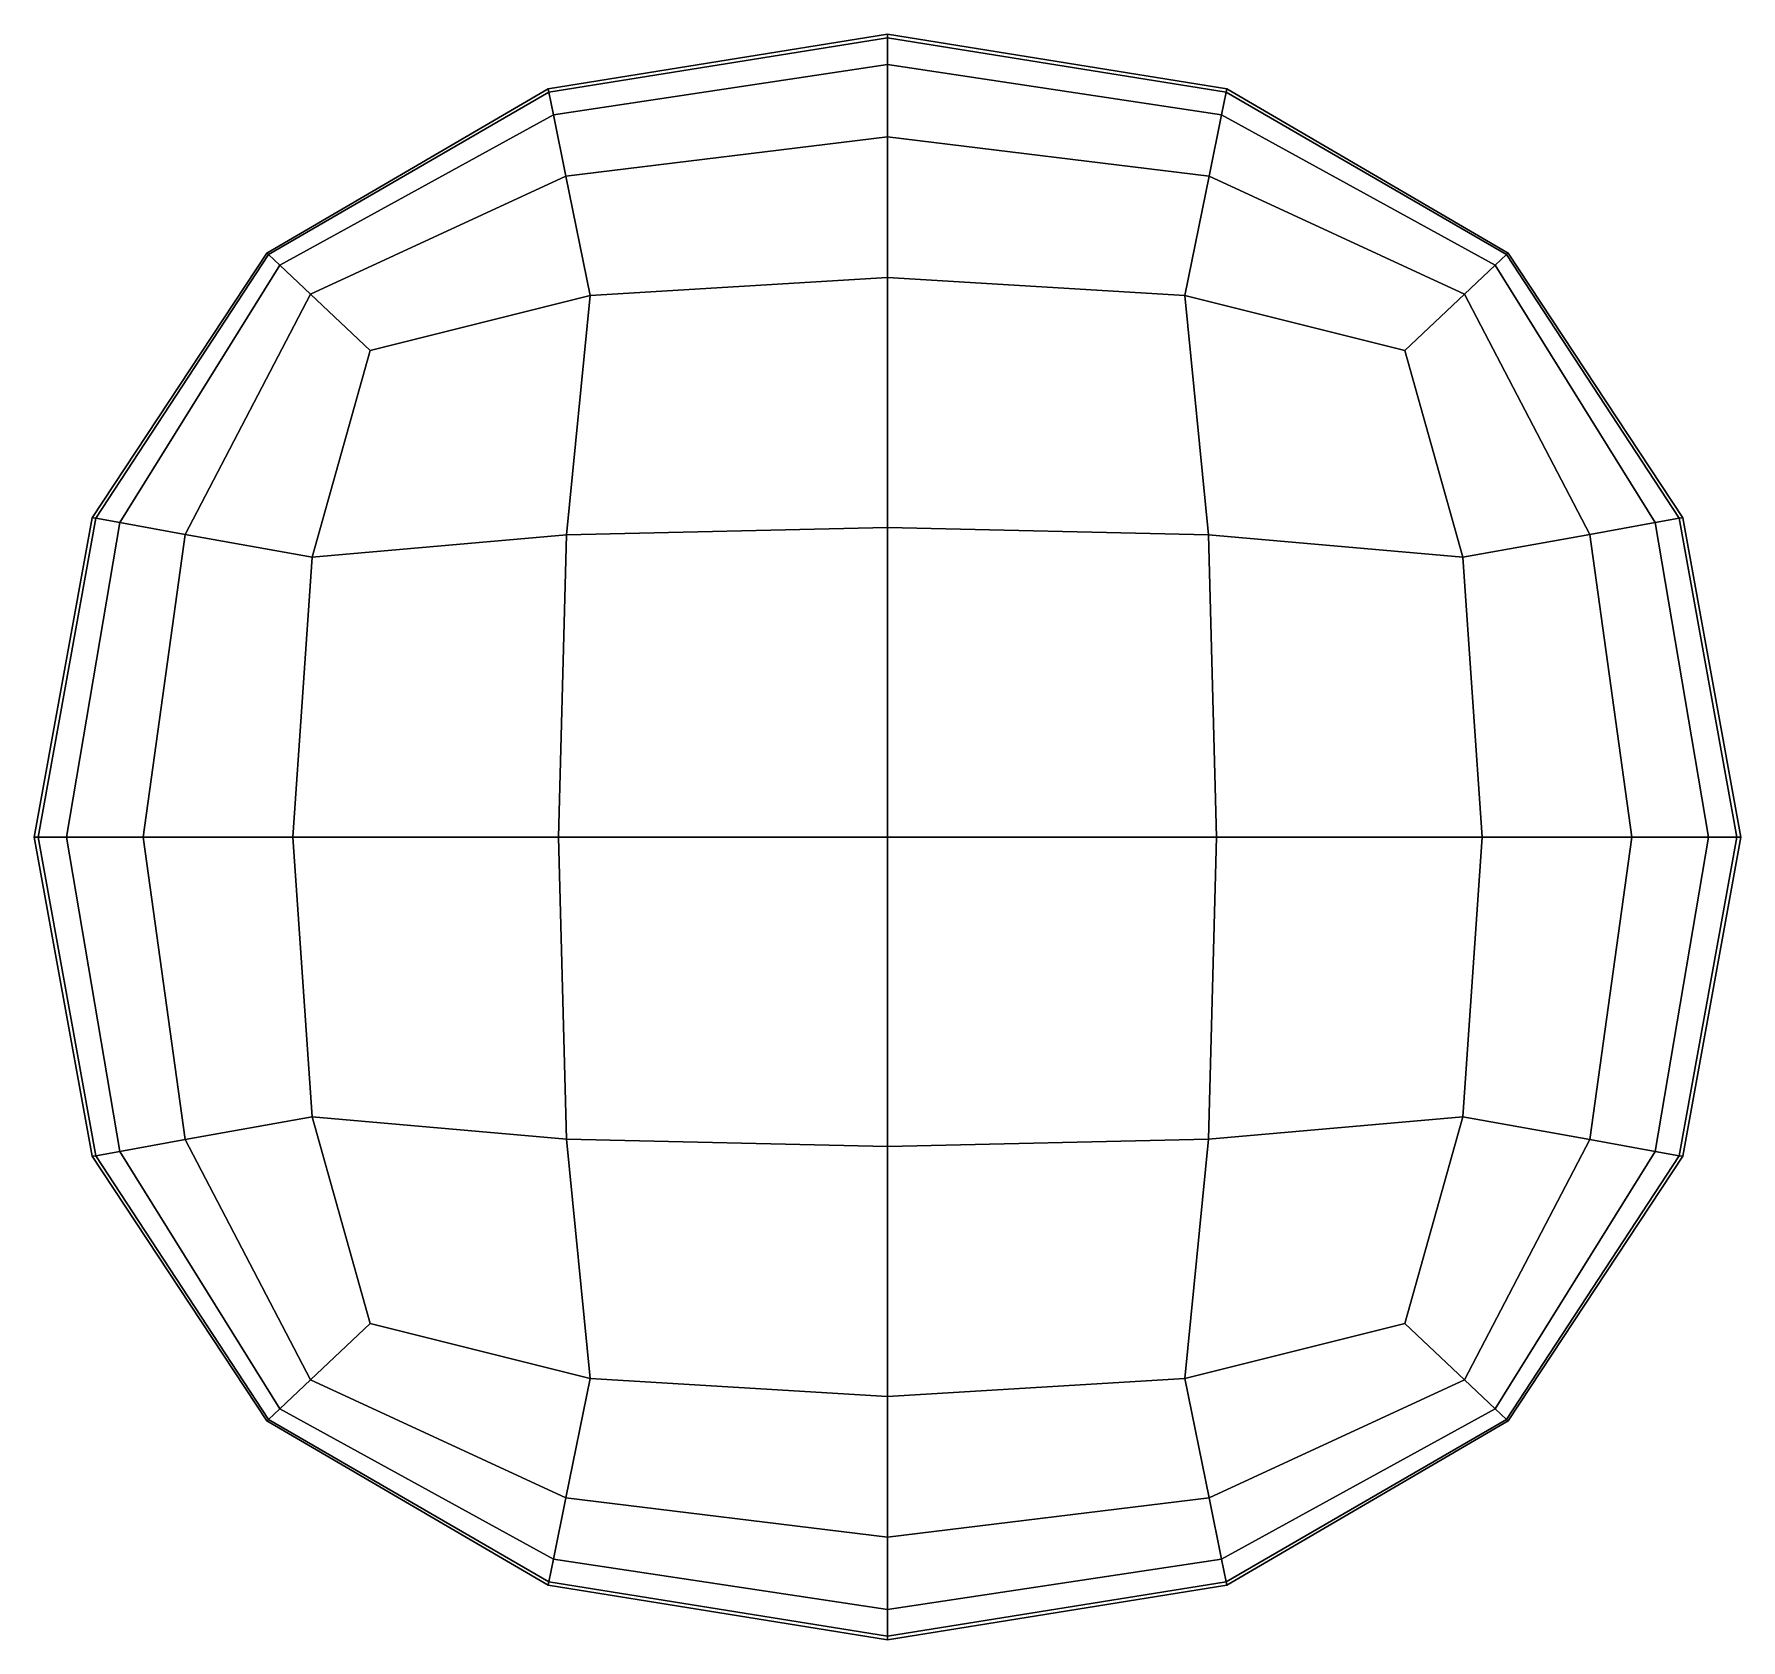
# Model space of a CAD drawing. Extents: x -3896 to 3896, y -3667 to 3667.
import ezdxf

# ---------------------------------------------------------------- set-up
doc = ezdxf.new("R2010")
doc.units = 0

msp = doc.modelspace()

# ---------------------------------------------------------------- linework, layer by layer
for points in [[(-1546.481567, 3401.909668, 157068.921875), (-1549.479126, 3416.666504, 150038.46875), (0, 3666.666504, 150038.46875), (0, 3649.30542, 157073.546875)], [(-1549.479126, 3416.666504, 150038.46875), (-1549.479126, 3416.666504, 142923.078125), (0, 3666.666504, 142923.078125), (0, 3666.666504, 150038.46875)], [(-1549.479126, 3416.666504, 142923.078125), (-1549.479126, 3416.666504, 135807.6875), (0, 3666.666504, 135807.6875), (0, 3666.666504, 142923.078125)], [(-1549.479126, 3416.666504, 135807.6875), (-1549.479126, 3416.666504, 128692.304688), (0, 3666.666504, 128692.304688), (0, 3666.666504, 135807.6875)], [(-1549.479126, 3416.666504, 128692.304688), (-1549.479126, 3416.666504, 121576.921875), (0, 3666.666504, 121576.921875), (0, 3666.666504, 128692.304688)], [(-1549.479126, 3416.666504, 121576.921875), (-1549.479126, 3416.666504, 114461.539063), (0, 3666.666504, 114461.539063), (0, 3666.666504, 121576.921875)], [(-1549.479126, 3416.666504, 114461.539063), (-1549.479126, 3416.666504, 107346.15625), (0, 3666.666504, 107346.15625), (0, 3666.666504, 114461.539063)], [(-1549.479126, 3416.666504, 107346.15625), (-1549.479126, 3416.666504, 100230.765625), (0, 3666.666504, 100230.765625), (0, 3666.666504, 107346.15625)], [(-1549.479126, 3416.666504, 100230.765625), (-1549.479126, 3416.666504, 93115.382813), (0, 3666.666504, 93115.382813), (0, 3666.666504, 100230.765625)], [(-1549.479126, 3416.666504, 93115.382813), (-1549.479126, 3416.666504, 86000), (0, 3666.666504, 86000), (0, 3666.666504, 93115.382813)], [(-1549.479126, 3416.666504, 86000), (-1549.479126, 3416.666504, 78884.609375), (0, 3666.666504, 78884.609375), (0, 3666.666504, 86000)], [(-1549.479126, 3416.666504, 78884.609375), (-1549.479126, 3416.666504, 71769.226563), (0, 3666.666504, 71769.226563), (0, 3666.666504, 78884.609375)], [(-1549.479126, 3416.666504, 71769.226563), (-1549.479126, 3416.666504, 64653.84375), (0, 3666.666504, 64653.84375), (0, 3666.666504, 71769.226563)], [(-1549.479126, 3416.666504, 64653.84375), (-1549.479126, 3416.666504, 57538.460938), (0, 3666.666504, 57538.460938), (0, 3666.666504, 64653.84375)], [(-1549.479126, 3416.666504, 57538.460938), (-1549.479126, 3416.666504, 50423.074219), (0, 3666.666504, 50423.074219), (0, 3666.666504, 57538.460938)], [(-1549.479126, 3416.666504, 50423.074219), (-1549.479126, 3416.666504, 43307.6875), (0, 3666.666504, 43307.6875), (0, 3666.666504, 50423.074219)], [(-1549.479126, 3416.666504, 43307.6875), (-1549.479126, 3416.666504, 36192.304688), (0, 3666.666504, 36192.304688), (0, 3666.666504, 43307.6875)], [(-1549.479126, 3416.666504, 36192.304688), (-1549.479126, 3416.666504, 29076.919922), (0, 3666.666504, 29076.919922), (0, 3666.666504, 36192.304688)], [(-1549.479126, 3416.666504, 29076.919922), (-1549.479126, 3416.666504, 21961.535156), (0, 3666.666504, 21961.535156), (0, 3666.666504, 29076.919922)], [(-1549.479126, 3416.666504, 21961.535156), (-1549.479126, 3416.666504, 14846.151367), (0, 3666.666504, 14846.151367), (0, 3666.666504, 21961.535156)], [(-1549.479126, 3416.666504, 14846.151367), (-1549.479126, 3416.666504, 7730.766602), (0, 3666.666504, 7730.766602), (0, 3666.666504, 14846.151367)], [(-1549.479126, 3416.666504, 7730.766602), (-1549.479126, 3416.666504, 615.380737), (0, 3666.666504, 615.380737), (0, 3666.666504, 7730.766602)], [(-1549.479126, 3416.666504, 615.380737), (-1549.479126, 3416.666504, -6500.005371), (0, 3666.666504, -6500.005371), (0, 3666.666504, 615.380737)], [(-1549.479126, 3416.666504, -6500.005371), (-1549.479126, 3416.666504, -13615.391602), (0, 3666.666504, -13615.391602), (0, 3666.666504, -6500.005371)], [(-1549.479126, 3416.666504, -13615.391602), (-1549.479126, 3416.666504, -20730.777344), (0, 3666.666504, -20730.777344), (0, 3666.666504, -13615.391602)], [(-1549.479126, 3416.666504, -20730.777344), (-1549.479126, 3416.666504, -27846.162109), (0, 3666.666504, -27846.162109), (0, 3666.666504, -20730.777344)], [(-1549.479126, 3416.666504, -27846.162109), (-1549.479126, 3416.666504, -34961.546875), (0, 3666.666504, -34961.546875), (0, 3666.666504, -27846.162109)], [(-1549.479126, 3416.666504, -34961.546875), (-1549.479126, 3416.666504, -42076.933594), (0, 3666.666504, -42076.933594), (0, 3666.666504, -34961.546875)], [(-1549.479126, 3416.666504, -42076.933594), (-1549.479126, 3416.666504, -49192.316406), (0, 3666.666504, -49192.316406), (0, 3666.666504, -42076.933594)], [(-1549.479126, 3416.666504, -49192.316406), (-1549.479126, 3416.666504, -56307.699219), (0, 3666.666504, -56307.699219), (0, 3666.666504, -49192.316406)], [(-1549.479126, 3416.666504, -56307.699219), (-1549.479126, 3416.666504, -63423.085938), (0, 3666.666504, -63423.085938), (0, 3666.666504, -56307.699219)], [(-1549.479126, 3416.666504, -63423.085938), (-1549.479126, 3416.666504, -70538.46875), (0, 3666.666504, -70538.46875), (0, 3666.666504, -63423.085938)], [(-1549.479126, 3416.666504, -70538.46875), (-1549.479126, 3416.666504, -77653.851563), (0, 3666.666504, -77653.851563), (0, 3666.666504, -70538.46875)], [(-1549.479126, 3416.666504, -77653.851563), (-1549.479126, 3416.666504, -84769.234375), (0, 3666.666504, -84769.234375), (0, 3666.666504, -77653.851563)], [(-1549.479126, 3416.666504, -84769.234375), (-1549.479126, 3416.666504, -91884.625), (0, 3666.666504, -91884.625), (0, 3666.666504, -84769.234375)], [(-1549.479126, 3416.666504, -91884.625), (-1549.479126, 3416.666504, -99000.007813), (0, 3666.666504, -99000.007813), (0, 3666.666504, -91884.625)], [(-1549.479126, 3416.666504, -99000.007813), (-1549.479126, 3416.666504, -106115.390625), (0, 3666.666504, -106115.390625), (0, 3666.666504, -99000.007813)], [(-1549.479126, 3416.666504, -106115.390625), (-1549.479126, 3416.666504, -113230.773438), (0, 3666.666504, -113230.773438), (0, 3666.666504, -106115.390625)], [(-1549.479126, 3416.666504, -113230.773438), (-1549.479126, 3416.666504, -120346.15625), (0, 3666.666504, -120346.15625), (0, 3666.666504, -113230.773438)], [(-1549.479126, 3416.666504, -120346.15625), (-1549.479126, 3416.666504, -127461.539063), (0, 3666.666504, -127461.539063), (0, 3666.666504, -120346.15625)], [(-1549.479126, 3416.666504, -127461.539063), (-1549.479126, 3416.666504, -134576.921875), (0, 3666.666504, -134576.921875), (0, 3666.666504, -127461.539063)], [(-1549.479126, 3416.666504, -134576.921875), (-1549.479126, 3416.666504, -141692.3125), (0, 3666.666504, -141692.3125), (0, 3666.666504, -134576.921875)], [(-1549.479126, 3416.666504, -141692.3125), (-1549.479126, 3416.666504, -148807.6875), (0, 3666.666504, -148807.6875), (0, 3666.666504, -141692.3125)], [(-1549.479126, 3416.666504, -148807.6875), (-1549.479126, 3416.666504, -155923.078125), (0, 3666.666504, -155923.078125), (0, 3666.666504, -148807.6875)], [(-1549.479126, 3416.666504, -155923.078125), (-1549.479126, 3416.666504, -163038.46875), (0, 3666.666504, -163038.46875), (0, 3666.666504, -155923.078125)], [(-1549.479126, 3416.666504, -163038.46875), (-1546.481567, 3401.909668, -170068.921875), (0, 3649.30542, -170073.5625), (0, 3666.666504, -163038.46875)], [(0, 3649.30542, 157073.546875), (0, 3666.666504, 150038.46875), (1549.479126, 3416.666504, 150038.46875), (1546.481567, 3401.909668, 157068.921875)], [(0, 3666.666504, 150038.46875), (0, 3666.666504, 142923.078125), (1549.479126, 3416.666504, 142923.078125), (1549.479126, 3416.666504, 150038.46875)], [(0, 3666.666504, 142923.078125), (0, 3666.666504, 135807.6875), (1549.479126, 3416.666504, 135807.6875), (1549.479126, 3416.666504, 142923.078125)], [(0, 3666.666504, 135807.6875), (0, 3666.666504, 128692.304688), (1549.479126, 3416.666504, 128692.304688), (1549.479126, 3416.666504, 135807.6875)], [(0, 3666.666504, 128692.304688), (0, 3666.666504, 121576.921875), (1549.479126, 3416.666504, 121576.921875), (1549.479126, 3416.666504, 128692.304688)], [(0, 3666.666504, 121576.921875), (0, 3666.666504, 114461.539063), (1549.479126, 3416.666504, 114461.539063), (1549.479126, 3416.666504, 121576.921875)], [(0, 3666.666504, 114461.539063), (0, 3666.666504, 107346.15625), (1549.479126, 3416.666504, 107346.15625), (1549.479126, 3416.666504, 114461.539063)], [(0, 3666.666504, 107346.15625), (0, 3666.666504, 100230.765625), (1549.479126, 3416.666504, 100230.765625), (1549.479126, 3416.666504, 107346.15625)], [(0, 3666.666504, 100230.765625), (0, 3666.666504, 93115.382813), (1549.479126, 3416.666504, 93115.382813), (1549.479126, 3416.666504, 100230.765625)], [(0, 3666.666504, 93115.382813), (0, 3666.666504, 86000), (1549.479126, 3416.666504, 86000), (1549.479126, 3416.666504, 93115.382813)], [(0, 3666.666504, 86000), (0, 3666.666504, 78884.609375), (1549.479126, 3416.666504, 78884.609375), (1549.479126, 3416.666504, 86000)], [(0, 3666.666504, 78884.609375), (0, 3666.666504, 71769.226563), (1549.479126, 3416.666504, 71769.226563), (1549.479126, 3416.666504, 78884.609375)], [(0, 3666.666504, 71769.226563), (0, 3666.666504, 64653.84375), (1549.479126, 3416.666504, 64653.84375), (1549.479126, 3416.666504, 71769.226563)], [(0, 3666.666504, 64653.84375), (0, 3666.666504, 57538.460938), (1549.479126, 3416.666504, 57538.460938), (1549.479126, 3416.666504, 64653.84375)], [(0, 3666.666504, 57538.460938), (0, 3666.666504, 50423.074219), (1549.479126, 3416.666504, 50423.074219), (1549.479126, 3416.666504, 57538.460938)], [(0, 3666.666504, 50423.074219), (0, 3666.666504, 43307.6875), (1549.479126, 3416.666504, 43307.6875), (1549.479126, 3416.666504, 50423.074219)], [(0, 3666.666504, 43307.6875), (0, 3666.666504, 36192.304688), (1549.479126, 3416.666504, 36192.304688), (1549.479126, 3416.666504, 43307.6875)], [(0, 3666.666504, 36192.304688), (0, 3666.666504, 29076.919922), (1549.479126, 3416.666504, 29076.919922), (1549.479126, 3416.666504, 36192.304688)], [(0, 3666.666504, 29076.919922), (0, 3666.666504, 21961.535156), (1549.479126, 3416.666504, 21961.535156), (1549.479126, 3416.666504, 29076.919922)], [(0, 3666.666504, 21961.535156), (0, 3666.666504, 14846.151367), (1549.479126, 3416.666504, 14846.151367), (1549.479126, 3416.666504, 21961.535156)], [(0, 3666.666504, 14846.151367), (0, 3666.666504, 7730.766602), (1549.479126, 3416.666504, 7730.766602), (1549.479126, 3416.666504, 14846.151367)], [(0, 3666.666504, 7730.766602), (0, 3666.666504, 615.380737), (1549.479126, 3416.666504, 615.380737), (1549.479126, 3416.666504, 7730.766602)], [(0, 3666.666504, 615.380737), (0, 3666.666504, -6500.005371), (1549.479126, 3416.666504, -6500.005371), (1549.479126, 3416.666504, 615.380737)], [(0, 3666.666504, -6500.005371), (0, 3666.666504, -13615.391602), (1549.479126, 3416.666504, -13615.391602), (1549.479126, 3416.666504, -6500.005371)], [(0, 3666.666504, -13615.391602), (0, 3666.666504, -20730.777344), (1549.479126, 3416.666504, -20730.777344), (1549.479126, 3416.666504, -13615.391602)], [(0, 3666.666504, -20730.777344), (0, 3666.666504, -27846.162109), (1549.479126, 3416.666504, -27846.162109), (1549.479126, 3416.666504, -20730.777344)], [(0, 3666.666504, -27846.162109), (0, 3666.666504, -34961.546875), (1549.479126, 3416.666504, -34961.546875), (1549.479126, 3416.666504, -27846.162109)], [(0, 3666.666504, -34961.546875), (0, 3666.666504, -42076.933594), (1549.479126, 3416.666504, -42076.933594), (1549.479126, 3416.666504, -34961.546875)], [(0, 3666.666504, -42076.933594), (0, 3666.666504, -49192.316406), (1549.479126, 3416.666504, -49192.316406), (1549.479126, 3416.666504, -42076.933594)], [(0, 3666.666504, -49192.316406), (0, 3666.666504, -56307.699219), (1549.479126, 3416.666504, -56307.699219), (1549.479126, 3416.666504, -49192.316406)], [(0, 3666.666504, -56307.699219), (0, 3666.666504, -63423.085938), (1549.479126, 3416.666504, -63423.085938), (1549.479126, 3416.666504, -56307.699219)], [(0, 3666.666504, -63423.085938), (0, 3666.666504, -70538.46875), (1549.479126, 3416.666504, -70538.46875), (1549.479126, 3416.666504, -63423.085938)], [(0, 3666.666504, -70538.46875), (0, 3666.666504, -77653.851563), (1549.479126, 3416.666504, -77653.851563), (1549.479126, 3416.666504, -70538.46875)], [(0, 3666.666504, -77653.851563), (0, 3666.666504, -84769.234375), (1549.479126, 3416.666504, -84769.234375), (1549.479126, 3416.666504, -77653.851563)], [(0, 3666.666504, -84769.234375), (0, 3666.666504, -91884.625), (1549.479126, 3416.666504, -91884.625), (1549.479126, 3416.666504, -84769.234375)], [(0, 3666.666504, -91884.625), (0, 3666.666504, -99000.007813), (1549.479126, 3416.666504, -99000.007813), (1549.479126, 3416.666504, -91884.625)], [(0, 3666.666504, -99000.007813), (0, 3666.666504, -106115.390625), (1549.479126, 3416.666504, -106115.390625), (1549.479126, 3416.666504, -99000.007813)], [(0, 3666.666504, -106115.390625), (0, 3666.666504, -113230.773438), (1549.479126, 3416.666504, -113230.773438), (1549.479126, 3416.666504, -106115.390625)], [(0, 3666.666504, -113230.773438), (0, 3666.666504, -120346.15625), (1549.479126, 3416.666504, -120346.15625), (1549.479126, 3416.666504, -113230.773438)], [(0, 3666.666504, -120346.15625), (0, 3666.666504, -127461.539063), (1549.479126, 3416.666504, -127461.539063), (1549.479126, 3416.666504, -120346.15625)], [(0, 3666.666504, -127461.539063), (0, 3666.666504, -134576.921875), (1549.479126, 3416.666504, -134576.921875), (1549.479126, 3416.666504, -127461.539063)], [(0, 3666.666504, -134576.921875), (0, 3666.666504, -141692.3125), (1549.479126, 3416.666504, -141692.3125), (1549.479126, 3416.666504, -134576.921875)], [(0, 3666.666504, -141692.3125), (0, 3666.666504, -148807.6875), (1549.479126, 3416.666504, -148807.6875), (1549.479126, 3416.666504, -141692.3125)], [(0, 3666.666504, -148807.6875), (0, 3666.666504, -155923.078125), (1549.479126, 3416.666504, -155923.078125), (1549.479126, 3416.666504, -148807.6875)], [(0, 3666.666504, -155923.078125), (0, 3666.666504, -163038.46875), (1549.479126, 3416.666504, -163038.46875), (1549.479126, 3416.666504, -155923.078125)], [(0, 3666.666504, -163038.46875), (0, 3649.30542, -170073.5625), (1546.481567, 3401.909668, -170068.921875), (1549.479126, 3416.666504, -163038.46875)], [(-1525.499146, 3298.611084, 163589.8125), (-1546.481567, 3401.909668, 157068.921875), (0, 3649.30542, 157073.546875), (0, 3527.777832, 163626.859375)], [(-1546.481567, 3401.909668, -170068.921875), (-1525.499146, 3298.611084, -176589.8125), (0, 3527.777832, -176626.875), (0, 3649.30542, -170073.5625)], [(0, 3527.777832, 163626.859375), (0, 3649.30542, 157073.546875), (1546.481567, 3401.909668, 157068.921875), (1525.499146, 3298.611084, 163589.8125)], [(0, 3649.30542, -170073.5625), (0, 3527.777832, -176626.875), (1525.499146, 3298.611084, -176589.8125), (1546.481567, 3401.909668, -170068.921875)], [(-1468.546509, 3018.229004, 169091.5625), (-1525.499146, 3298.611084, 163589.8125), (0, 3527.777832, 163626.859375), (0, 3197.916504, 169216.640625)], [(-1525.499146, 3298.611084, -176589.8125), (-1468.546509, 3018.229004, -182091.578125), (0, 3197.916504, -182216.65625), (0, 3527.777832, -176626.875)], [(0, 3197.916504, 169216.640625), (0, 3527.777832, 163626.859375), (1525.499146, 3298.611084, 163589.8125), (1468.546509, 3018.229004, 169091.5625)], [(0, 3527.777832, -176626.875), (0, 3197.916504, -182216.65625), (1468.546509, 3018.229004, -182091.578125), (1525.499146, 3298.611084, -176589.8125)], [(-2825.954834, 2659.722168, 157055.015625), (-2833.333252, 2666.666504, 150038.46875), (-1549.479126, 3416.666504, 150038.46875), (-1546.481567, 3401.909668, 157068.921875)], [(-2833.333252, 2666.666504, 150038.46875), (-2833.333252, 2666.666504, 142923.078125), (-1549.479126, 3416.666504, 142923.078125), (-1549.479126, 3416.666504, 150038.46875)], [(-2833.333252, 2666.666504, 142923.078125), (-2833.333252, 2666.666504, 135807.6875), (-1549.479126, 3416.666504, 135807.6875), (-1549.479126, 3416.666504, 142923.078125)], [(-2833.333252, 2666.666504, 135807.6875), (-2833.333252, 2666.666504, 128692.304688), (-1549.479126, 3416.666504, 128692.304688), (-1549.479126, 3416.666504, 135807.6875)], [(-2833.333252, 2666.666504, 128692.304688), (-2833.333252, 2666.666504, 121576.921875), (-1549.479126, 3416.666504, 121576.921875), (-1549.479126, 3416.666504, 128692.304688)], [(-2833.333252, 2666.666504, 121576.921875), (-2833.333252, 2666.666504, 114461.539063), (-1549.479126, 3416.666504, 114461.539063), (-1549.479126, 3416.666504, 121576.921875)], [(-2833.333252, 2666.666504, 114461.539063), (-2833.333252, 2666.666504, 107346.15625), (-1549.479126, 3416.666504, 107346.15625), (-1549.479126, 3416.666504, 114461.539063)], [(-2833.333252, 2666.666504, 107346.15625), (-2833.333252, 2666.666504, 100230.765625), (-1549.479126, 3416.666504, 100230.765625), (-1549.479126, 3416.666504, 107346.15625)], [(-2833.333252, 2666.666504, 100230.765625), (-2833.333252, 2666.666504, 93115.382813), (-1549.479126, 3416.666504, 93115.382813), (-1549.479126, 3416.666504, 100230.765625)], [(-2833.333252, 2666.666504, 93115.382813), (-2833.333252, 2666.666504, 86000), (-1549.479126, 3416.666504, 86000), (-1549.479126, 3416.666504, 93115.382813)], [(-2833.333252, 2666.666504, 86000), (-2833.333252, 2666.666504, 78884.609375), (-1549.479126, 3416.666504, 78884.609375), (-1549.479126, 3416.666504, 86000)], [(-2833.333252, 2666.666504, 78884.609375), (-2833.333252, 2666.666504, 71769.226563), (-1549.479126, 3416.666504, 71769.226563), (-1549.479126, 3416.666504, 78884.609375)], [(-2833.333252, 2666.666504, 71769.226563), (-2833.333252, 2666.666504, 64653.84375), (-1549.479126, 3416.666504, 64653.84375), (-1549.479126, 3416.666504, 71769.226563)], [(-2833.333252, 2666.666504, 64653.84375), (-2833.333252, 2666.666504, 57538.460938), (-1549.479126, 3416.666504, 57538.460938), (-1549.479126, 3416.666504, 64653.84375)], [(-2833.333252, 2666.666504, 57538.460938), (-2833.333252, 2666.666504, 50423.074219), (-1549.479126, 3416.666504, 50423.074219), (-1549.479126, 3416.666504, 57538.460938)], [(-2833.333252, 2666.666504, 50423.074219), (-2833.333252, 2666.666504, 43307.6875), (-1549.479126, 3416.666504, 43307.6875), (-1549.479126, 3416.666504, 50423.074219)], [(-2833.333252, 2666.666504, 43307.6875), (-2833.333252, 2666.666504, 36192.304688), (-1549.479126, 3416.666504, 36192.304688), (-1549.479126, 3416.666504, 43307.6875)], [(-2833.333252, 2666.666504, 36192.304688), (-2833.333252, 2666.666504, 29076.919922), (-1549.479126, 3416.666504, 29076.919922), (-1549.479126, 3416.666504, 36192.304688)], [(-2833.333252, 2666.666504, 29076.919922), (-2833.333252, 2666.666504, 21961.535156), (-1549.479126, 3416.666504, 21961.535156), (-1549.479126, 3416.666504, 29076.919922)], [(-2833.333252, 2666.666504, 21961.535156), (-2833.333252, 2666.666504, 14846.151367), (-1549.479126, 3416.666504, 14846.151367), (-1549.479126, 3416.666504, 21961.535156)], [(-2833.333252, 2666.666504, 14846.151367), (-2833.333252, 2666.666504, 7730.766602), (-1549.479126, 3416.666504, 7730.766602), (-1549.479126, 3416.666504, 14846.151367)], [(-2833.333252, 2666.666504, 7730.766602), (-2833.333252, 2666.666504, 615.380737), (-1549.479126, 3416.666504, 615.380737), (-1549.479126, 3416.666504, 7730.766602)], [(-2833.333252, 2666.666504, 615.380737), (-2833.333252, 2666.666504, -6500.005371), (-1549.479126, 3416.666504, -6500.005371), (-1549.479126, 3416.666504, 615.380737)], [(-2833.333252, 2666.666504, -6500.005371), (-2833.333252, 2666.666504, -13615.391602), (-1549.479126, 3416.666504, -13615.391602), (-1549.479126, 3416.666504, -6500.005371)], [(-2833.333252, 2666.666504, -13615.391602), (-2833.333252, 2666.666504, -20730.777344), (-1549.479126, 3416.666504, -20730.777344), (-1549.479126, 3416.666504, -13615.391602)], [(-2833.333252, 2666.666504, -20730.777344), (-2833.333252, 2666.666504, -27846.162109), (-1549.479126, 3416.666504, -27846.162109), (-1549.479126, 3416.666504, -20730.777344)], [(-2833.333252, 2666.666504, -27846.162109), (-2833.333252, 2666.666504, -34961.546875), (-1549.479126, 3416.666504, -34961.546875), (-1549.479126, 3416.666504, -27846.162109)], [(-2833.333252, 2666.666504, -34961.546875), (-2833.333252, 2666.666504, -42076.933594), (-1549.479126, 3416.666504, -42076.933594), (-1549.479126, 3416.666504, -34961.546875)], [(-2833.333252, 2666.666504, -42076.933594), (-2833.333252, 2666.666504, -49192.316406), (-1549.479126, 3416.666504, -49192.316406), (-1549.479126, 3416.666504, -42076.933594)], [(-2833.333252, 2666.666504, -49192.316406), (-2833.333252, 2666.666504, -56307.699219), (-1549.479126, 3416.666504, -56307.699219), (-1549.479126, 3416.666504, -49192.316406)], [(-2833.333252, 2666.666504, -56307.699219), (-2833.333252, 2666.666504, -63423.085938), (-1549.479126, 3416.666504, -63423.085938), (-1549.479126, 3416.666504, -56307.699219)], [(-2833.333252, 2666.666504, -63423.085938), (-2833.333252, 2666.666504, -70538.46875), (-1549.479126, 3416.666504, -70538.46875), (-1549.479126, 3416.666504, -63423.085938)], [(-2833.333252, 2666.666504, -70538.46875), (-2833.333252, 2666.666504, -77653.851563), (-1549.479126, 3416.666504, -77653.851563), (-1549.479126, 3416.666504, -70538.46875)], [(-2833.333252, 2666.666504, -77653.851563), (-2833.333252, 2666.666504, -84769.234375), (-1549.479126, 3416.666504, -84769.234375), (-1549.479126, 3416.666504, -77653.851563)], [(-2833.333252, 2666.666504, -84769.234375), (-2833.333252, 2666.666504, -91884.625), (-1549.479126, 3416.666504, -91884.625), (-1549.479126, 3416.666504, -84769.234375)], [(-2833.333252, 2666.666504, -91884.625), (-2833.333252, 2666.666504, -99000.007813), (-1549.479126, 3416.666504, -99000.007813), (-1549.479126, 3416.666504, -91884.625)], [(-2833.333252, 2666.666504, -99000.007813), (-2833.333252, 2666.666504, -106115.390625), (-1549.479126, 3416.666504, -106115.390625), (-1549.479126, 3416.666504, -99000.007813)], [(-2833.333252, 2666.666504, -106115.390625), (-2833.333252, 2666.666504, -113230.773438), (-1549.479126, 3416.666504, -113230.773438), (-1549.479126, 3416.666504, -106115.390625)], [(-2833.333252, 2666.666504, -113230.773438), (-2833.333252, 2666.666504, -120346.15625), (-1549.479126, 3416.666504, -120346.15625), (-1549.479126, 3416.666504, -113230.773438)], [(-2833.333252, 2666.666504, -120346.15625), (-2833.333252, 2666.666504, -127461.539063), (-1549.479126, 3416.666504, -127461.539063), (-1549.479126, 3416.666504, -120346.15625)], [(-2833.333252, 2666.666504, -127461.539063), (-2833.333252, 2666.666504, -134576.921875), (-1549.479126, 3416.666504, -134576.921875), (-1549.479126, 3416.666504, -127461.539063)], [(-2833.333252, 2666.666504, -134576.921875), (-2833.333252, 2666.666504, -141692.3125), (-1549.479126, 3416.666504, -141692.3125), (-1549.479126, 3416.666504, -134576.921875)], [(-2833.333252, 2666.666504, -141692.3125), (-2833.333252, 2666.666504, -148807.6875), (-1549.479126, 3416.666504, -148807.6875), (-1549.479126, 3416.666504, -141692.3125)], [(-2833.333252, 2666.666504, -148807.6875), (-2833.333252, 2666.666504, -155923.078125), (-1549.479126, 3416.666504, -155923.078125), (-1549.479126, 3416.666504, -148807.6875)], [(-2833.333252, 2666.666504, -155923.078125), (-2833.333252, 2666.666504, -163038.46875), (-1549.479126, 3416.666504, -163038.46875), (-1549.479126, 3416.666504, -155923.078125)], [(-2833.333252, 2666.666504, -163038.46875), (-2825.954834, 2659.722168, -170055.03125), (-1546.481567, 3401.909668, -170068.921875), (-1549.479126, 3416.666504, -163038.46875)], [(-2774.30542, 2611.11084, 163478.625), (-2825.954834, 2659.722168, 157055.015625), (-1546.481567, 3401.909668, 157068.921875), (-1525.499146, 3298.611084, 163589.8125)], [(-2825.954834, 2659.722168, -170055.03125), (-2774.30542, 2611.11084, -176478.640625), (-1525.499146, 3298.611084, -176589.8125), (-1546.481567, 3401.909668, -170068.921875)], [(1525.499146, 3298.611084, 163589.8125), (1546.481567, 3401.909668, 157068.921875), (2825.954834, 2659.722168, 157055.015625), (2774.30542, 2611.11084, 163478.625)], [(1546.481567, 3401.909668, -170068.921875), (1525.499146, 3298.611084, -176589.8125), (2774.30542, 2611.11084, -176478.640625), (2825.954834, 2659.722168, -170055.03125)], [(1546.481567, 3401.909668, 157068.921875), (1549.479126, 3416.666504, 150038.46875), (2833.333252, 2666.666504, 150038.46875), (2825.954834, 2659.722168, 157055.015625)], [(1549.479126, 3416.666504, -163038.46875), (1546.481567, 3401.909668, -170068.921875), (2825.954834, 2659.722168, -170055.03125), (2833.333252, 2666.666504, -163038.46875)], [(1549.479126, 3416.666504, 150038.46875), (1549.479126, 3416.666504, 142923.078125), (2833.333252, 2666.666504, 142923.078125), (2833.333252, 2666.666504, 150038.46875)], [(1549.479126, 3416.666504, 142923.078125), (1549.479126, 3416.666504, 135807.6875), (2833.333252, 2666.666504, 135807.6875), (2833.333252, 2666.666504, 142923.078125)], [(1549.479126, 3416.666504, 135807.6875), (1549.479126, 3416.666504, 128692.304688), (2833.333252, 2666.666504, 128692.304688), (2833.333252, 2666.666504, 135807.6875)], [(1549.479126, 3416.666504, 128692.304688), (1549.479126, 3416.666504, 121576.921875), (2833.333252, 2666.666504, 121576.921875), (2833.333252, 2666.666504, 128692.304688)], [(1549.479126, 3416.666504, 121576.921875), (1549.479126, 3416.666504, 114461.539063), (2833.333252, 2666.666504, 114461.539063), (2833.333252, 2666.666504, 121576.921875)], [(1549.479126, 3416.666504, 114461.539063), (1549.479126, 3416.666504, 107346.15625), (2833.333252, 2666.666504, 107346.15625), (2833.333252, 2666.666504, 114461.539063)], [(1549.479126, 3416.666504, 107346.15625), (1549.479126, 3416.666504, 100230.765625), (2833.333252, 2666.666504, 100230.765625), (2833.333252, 2666.666504, 107346.15625)], [(1549.479126, 3416.666504, 100230.765625), (1549.479126, 3416.666504, 93115.382813), (2833.333252, 2666.666504, 93115.382813), (2833.333252, 2666.666504, 100230.765625)], [(1549.479126, 3416.666504, 93115.382813), (1549.479126, 3416.666504, 86000), (2833.333252, 2666.666504, 86000), (2833.333252, 2666.666504, 93115.382813)], [(1549.479126, 3416.666504, 86000), (1549.479126, 3416.666504, 78884.609375), (2833.333252, 2666.666504, 78884.609375), (2833.333252, 2666.666504, 86000)], [(1549.479126, 3416.666504, 78884.609375), (1549.479126, 3416.666504, 71769.226563), (2833.333252, 2666.666504, 71769.226563), (2833.333252, 2666.666504, 78884.609375)], [(1549.479126, 3416.666504, 71769.226563), (1549.479126, 3416.666504, 64653.84375), (2833.333252, 2666.666504, 64653.84375), (2833.333252, 2666.666504, 71769.226563)], [(1549.479126, 3416.666504, 64653.84375), (1549.479126, 3416.666504, 57538.460938), (2833.333252, 2666.666504, 57538.460938), (2833.333252, 2666.666504, 64653.84375)], [(1549.479126, 3416.666504, 57538.460938), (1549.479126, 3416.666504, 50423.074219), (2833.333252, 2666.666504, 50423.074219), (2833.333252, 2666.666504, 57538.460938)], [(1549.479126, 3416.666504, 50423.074219), (1549.479126, 3416.666504, 43307.6875), (2833.333252, 2666.666504, 43307.6875), (2833.333252, 2666.666504, 50423.074219)], [(1549.479126, 3416.666504, 43307.6875), (1549.479126, 3416.666504, 36192.304688), (2833.333252, 2666.666504, 36192.304688), (2833.333252, 2666.666504, 43307.6875)], [(1549.479126, 3416.666504, 36192.304688), (1549.479126, 3416.666504, 29076.919922), (2833.333252, 2666.666504, 29076.919922), (2833.333252, 2666.666504, 36192.304688)], [(1549.479126, 3416.666504, 29076.919922), (1549.479126, 3416.666504, 21961.535156), (2833.333252, 2666.666504, 21961.535156), (2833.333252, 2666.666504, 29076.919922)], [(1549.479126, 3416.666504, 21961.535156), (1549.479126, 3416.666504, 14846.151367), (2833.333252, 2666.666504, 14846.151367), (2833.333252, 2666.666504, 21961.535156)], [(1549.479126, 3416.666504, 14846.151367), (1549.479126, 3416.666504, 7730.766602), (2833.333252, 2666.666504, 7730.766602), (2833.333252, 2666.666504, 14846.151367)], [(1549.479126, 3416.666504, 7730.766602), (1549.479126, 3416.666504, 615.380737), (2833.333252, 2666.666504, 615.380737), (2833.333252, 2666.666504, 7730.766602)], [(1549.479126, 3416.666504, 615.380737), (1549.479126, 3416.666504, -6500.005371), (2833.333252, 2666.666504, -6500.005371), (2833.333252, 2666.666504, 615.380737)], [(1549.479126, 3416.666504, -6500.005371), (1549.479126, 3416.666504, -13615.391602), (2833.333252, 2666.666504, -13615.391602), (2833.333252, 2666.666504, -6500.005371)], [(1549.479126, 3416.666504, -13615.391602), (1549.479126, 3416.666504, -20730.777344), (2833.333252, 2666.666504, -20730.777344), (2833.333252, 2666.666504, -13615.391602)], [(1549.479126, 3416.666504, -20730.777344), (1549.479126, 3416.666504, -27846.162109), (2833.333252, 2666.666504, -27846.162109), (2833.333252, 2666.666504, -20730.777344)], [(1549.479126, 3416.666504, -27846.162109), (1549.479126, 3416.666504, -34961.546875), (2833.333252, 2666.666504, -34961.546875), (2833.333252, 2666.666504, -27846.162109)], [(1549.479126, 3416.666504, -34961.546875), (1549.479126, 3416.666504, -42076.933594), (2833.333252, 2666.666504, -42076.933594), (2833.333252, 2666.666504, -34961.546875)], [(1549.479126, 3416.666504, -42076.933594), (1549.479126, 3416.666504, -49192.316406), (2833.333252, 2666.666504, -49192.316406), (2833.333252, 2666.666504, -42076.933594)], [(1549.479126, 3416.666504, -49192.316406), (1549.479126, 3416.666504, -56307.699219), (2833.333252, 2666.666504, -56307.699219), (2833.333252, 2666.666504, -49192.316406)], [(1549.479126, 3416.666504, -56307.699219), (1549.479126, 3416.666504, -63423.085938), (2833.333252, 2666.666504, -63423.085938), (2833.333252, 2666.666504, -56307.699219)], [(1549.479126, 3416.666504, -63423.085938), (1549.479126, 3416.666504, -70538.46875), (2833.333252, 2666.666504, -70538.46875), (2833.333252, 2666.666504, -63423.085938)], [(1549.479126, 3416.666504, -70538.46875), (1549.479126, 3416.666504, -77653.851563), (2833.333252, 2666.666504, -77653.851563), (2833.333252, 2666.666504, -70538.46875)], [(1549.479126, 3416.666504, -77653.851563), (1549.479126, 3416.666504, -84769.234375), (2833.333252, 2666.666504, -84769.234375), (2833.333252, 2666.666504, -77653.851563)], [(1549.479126, 3416.666504, -84769.234375), (1549.479126, 3416.666504, -91884.625), (2833.333252, 2666.666504, -91884.625), (2833.333252, 2666.666504, -84769.234375)], [(1549.479126, 3416.666504, -91884.625), (1549.479126, 3416.666504, -99000.007813), (2833.333252, 2666.666504, -99000.007813), (2833.333252, 2666.666504, -91884.625)], [(1549.479126, 3416.666504, -99000.007813), (1549.479126, 3416.666504, -106115.390625), (2833.333252, 2666.666504, -106115.390625), (2833.333252, 2666.666504, -99000.007813)], [(1549.479126, 3416.666504, -106115.390625), (1549.479126, 3416.666504, -113230.773438), (2833.333252, 2666.666504, -113230.773438), (2833.333252, 2666.666504, -106115.390625)], [(1549.479126, 3416.666504, -113230.773438), (1549.479126, 3416.666504, -120346.15625), (2833.333252, 2666.666504, -120346.15625), (2833.333252, 2666.666504, -113230.773438)], [(1549.479126, 3416.666504, -120346.15625), (1549.479126, 3416.666504, -127461.539063), (2833.333252, 2666.666504, -127461.539063), (2833.333252, 2666.666504, -120346.15625)], [(1549.479126, 3416.666504, -127461.539063), (1549.479126, 3416.666504, -134576.921875), (2833.333252, 2666.666504, -134576.921875), (2833.333252, 2666.666504, -127461.539063)], [(1549.479126, 3416.666504, -134576.921875), (1549.479126, 3416.666504, -141692.3125), (2833.333252, 2666.666504, -141692.3125), (2833.333252, 2666.666504, -134576.921875)], [(1549.479126, 3416.666504, -141692.3125), (1549.479126, 3416.666504, -148807.6875), (2833.333252, 2666.666504, -148807.6875), (2833.333252, 2666.666504, -141692.3125)], [(1549.479126, 3416.666504, -148807.6875), (1549.479126, 3416.666504, -155923.078125), (2833.333252, 2666.666504, -155923.078125), (2833.333252, 2666.666504, -148807.6875)], [(1549.479126, 3416.666504, -155923.078125), (1549.479126, 3416.666504, -163038.46875), (2833.333252, 2666.666504, -163038.46875), (2833.333252, 2666.666504, -155923.078125)], [(-2634.114502, 2479.166504, 168716.34375), (-2774.30542, 2611.11084, 163478.625), (-1525.499146, 3298.611084, 163589.8125), (-1468.546509, 3018.229004, 169091.5625)], [(-2774.30542, 2611.11084, -176478.640625), (-2634.114502, 2479.166504, -181716.34375), (-1468.546509, 3018.229004, -182091.578125), (-1525.499146, 3298.611084, -176589.8125)], [(1468.546509, 3018.229004, 169091.5625), (1525.499146, 3298.611084, 163589.8125), (2774.30542, 2611.11084, 163478.625), (2634.114502, 2479.166504, 168716.34375)], [(1525.499146, 3298.611084, -176589.8125), (1468.546509, 3018.229004, -182091.578125), (2634.114502, 2479.166504, -181716.34375), (2774.30542, 2611.11084, -176478.640625)], [(-1357.638916, 2472.222168, 173064.625), (-1468.546509, 3018.229004, 169091.5625), (0, 3197.916504, 169216.640625), (0, 2555.55542, 173361.109375)], [(-1468.546509, 3018.229004, -182091.578125), (-1357.638916, 2472.222168, -186064.640625), (0, 2555.55542, -186361.109375), (0, 3197.916504, -182216.65625)], [(0, 2555.55542, 173361.109375), (0, 3197.916504, 169216.640625), (1468.546509, 3018.229004, 169091.5625), (1357.638916, 2472.222168, 173064.625)], [(0, 3197.916504, -182216.65625), (0, 2555.55542, -186361.109375), (1357.638916, 2472.222168, -186064.640625), (1468.546509, 3018.229004, -182091.578125)], [(-2361.111084, 2222.222168, 172175.203125), (-2634.114502, 2479.166504, 168716.34375), (-1468.546509, 3018.229004, 169091.5625), (-1357.638916, 2472.222168, 173064.625)], [(-2634.114502, 2479.166504, -181716.34375), (-2361.111084, 2222.222168, -185175.21875), (-1357.638916, 2472.222168, -186064.640625), (-1468.546509, 3018.229004, -182091.578125)], [(1357.638916, 2472.222168, 173064.625), (1468.546509, 3018.229004, 169091.5625), (2634.114502, 2479.166504, 168716.34375), (2361.111084, 2222.222168, 172175.203125)], [(1468.546509, 3018.229004, -182091.578125), (1357.638916, 2472.222168, -186064.640625), (2361.111084, 2222.222168, -185175.21875), (2634.114502, 2479.166504, -181716.34375)], [(-3630.208252, 1458.333252, -163038.46875), (-3614.529053, 1455.512085, -170068.921875), (-2825.954834, 2659.722168, -170055.03125), (-2833.333252, 2666.666504, -163038.46875)], [(-3630.208252, 1458.333252, -134576.921875), (-3630.208252, 1458.333252, -141692.3125), (-2833.333252, 2666.666504, -141692.3125), (-2833.333252, 2666.666504, -134576.921875)], [(-3630.208252, 1458.333252, -141692.3125), (-3630.208252, 1458.333252, -148807.6875), (-2833.333252, 2666.666504, -148807.6875), (-2833.333252, 2666.666504, -141692.3125)], [(-3630.208252, 1458.333252, -148807.6875), (-3630.208252, 1458.333252, -155923.078125), (-2833.333252, 2666.666504, -155923.078125), (-2833.333252, 2666.666504, -148807.6875)], [(-3630.208252, 1458.333252, -155923.078125), (-3630.208252, 1458.333252, -163038.46875), (-2833.333252, 2666.666504, -163038.46875), (-2833.333252, 2666.666504, -155923.078125)], [(-3630.208252, 1458.333252, -106115.390625), (-3630.208252, 1458.333252, -113230.773438), (-2833.333252, 2666.666504, -113230.773438), (-2833.333252, 2666.666504, -106115.390625)], [(-3630.208252, 1458.333252, -113230.773438), (-3630.208252, 1458.333252, -120346.15625), (-2833.333252, 2666.666504, -120346.15625), (-2833.333252, 2666.666504, -113230.773438)], [(-3630.208252, 1458.333252, -120346.15625), (-3630.208252, 1458.333252, -127461.539063), (-2833.333252, 2666.666504, -127461.539063), (-2833.333252, 2666.666504, -120346.15625)], [(-3630.208252, 1458.333252, -127461.539063), (-3630.208252, 1458.333252, -134576.921875), (-2833.333252, 2666.666504, -134576.921875), (-2833.333252, 2666.666504, -127461.539063)], [(-3630.208252, 1458.333252, -77653.851563), (-3630.208252, 1458.333252, -84769.234375), (-2833.333252, 2666.666504, -84769.234375), (-2833.333252, 2666.666504, -77653.851563)], [(-3630.208252, 1458.333252, -84769.234375), (-3630.208252, 1458.333252, -91884.625), (-2833.333252, 2666.666504, -91884.625), (-2833.333252, 2666.666504, -84769.234375)], [(-3630.208252, 1458.333252, -91884.625), (-3630.208252, 1458.333252, -99000.007813), (-2833.333252, 2666.666504, -99000.007813), (-2833.333252, 2666.666504, -91884.625)], [(-3630.208252, 1458.333252, -99000.007813), (-3630.208252, 1458.333252, -106115.390625), (-2833.333252, 2666.666504, -106115.390625), (-2833.333252, 2666.666504, -99000.007813)], [(-3630.208252, 1458.333252, -49192.316406), (-3630.208252, 1458.333252, -56307.699219), (-2833.333252, 2666.666504, -56307.699219), (-2833.333252, 2666.666504, -49192.316406)], [(-3630.208252, 1458.333252, -56307.699219), (-3630.208252, 1458.333252, -63423.085938), (-2833.333252, 2666.666504, -63423.085938), (-2833.333252, 2666.666504, -56307.699219)], [(-3630.208252, 1458.333252, -63423.085938), (-3630.208252, 1458.333252, -70538.46875), (-2833.333252, 2666.666504, -70538.46875), (-2833.333252, 2666.666504, -63423.085938)], [(-3630.208252, 1458.333252, -70538.46875), (-3630.208252, 1458.333252, -77653.851563), (-2833.333252, 2666.666504, -77653.851563), (-2833.333252, 2666.666504, -70538.46875)], [(-3630.208252, 1458.333252, -20730.777344), (-3630.208252, 1458.333252, -27846.162109), (-2833.333252, 2666.666504, -27846.162109), (-2833.333252, 2666.666504, -20730.777344)], [(-3630.208252, 1458.333252, -27846.162109), (-3630.208252, 1458.333252, -34961.546875), (-2833.333252, 2666.666504, -34961.546875), (-2833.333252, 2666.666504, -27846.162109)], [(-3630.208252, 1458.333252, -34961.546875), (-3630.208252, 1458.333252, -42076.933594), (-2833.333252, 2666.666504, -42076.933594), (-2833.333252, 2666.666504, -34961.546875)], [(-3630.208252, 1458.333252, -42076.933594), (-3630.208252, 1458.333252, -49192.316406), (-2833.333252, 2666.666504, -49192.316406), (-2833.333252, 2666.666504, -42076.933594)], [(-3630.208252, 1458.333252, 7730.766602), (-3630.208252, 1458.333252, 615.380737), (-2833.333252, 2666.666504, 615.380737), (-2833.333252, 2666.666504, 7730.766602)], [(-3630.208252, 1458.333252, 615.380737), (-3630.208252, 1458.333252, -6500.005371), (-2833.333252, 2666.666504, -6500.005371), (-2833.333252, 2666.666504, 615.380737)], [(-3630.208252, 1458.333252, -6500.005371), (-3630.208252, 1458.333252, -13615.391602), (-2833.333252, 2666.666504, -13615.391602), (-2833.333252, 2666.666504, -6500.005371)], [(-3630.208252, 1458.333252, -13615.391602), (-3630.208252, 1458.333252, -20730.777344), (-2833.333252, 2666.666504, -20730.777344), (-2833.333252, 2666.666504, -13615.391602)], [(-3630.208252, 1458.333252, 36192.304688), (-3630.208252, 1458.333252, 29076.919922), (-2833.333252, 2666.666504, 29076.919922), (-2833.333252, 2666.666504, 36192.304688)], [(-3630.208252, 1458.333252, 29076.919922), (-3630.208252, 1458.333252, 21961.535156), (-2833.333252, 2666.666504, 21961.535156), (-2833.333252, 2666.666504, 29076.919922)], [(-3630.208252, 1458.333252, 21961.535156), (-3630.208252, 1458.333252, 14846.151367), (-2833.333252, 2666.666504, 14846.151367), (-2833.333252, 2666.666504, 21961.535156)], [(-3630.208252, 1458.333252, 14846.151367), (-3630.208252, 1458.333252, 7730.766602), (-2833.333252, 2666.666504, 7730.766602), (-2833.333252, 2666.666504, 14846.151367)], [(-3630.208252, 1458.333252, 64653.84375), (-3630.208252, 1458.333252, 57538.460938), (-2833.333252, 2666.666504, 57538.460938), (-2833.333252, 2666.666504, 64653.84375)], [(-3630.208252, 1458.333252, 57538.460938), (-3630.208252, 1458.333252, 50423.074219), (-2833.333252, 2666.666504, 50423.074219), (-2833.333252, 2666.666504, 57538.460938)], [(-3630.208252, 1458.333252, 50423.074219), (-3630.208252, 1458.333252, 43307.6875), (-2833.333252, 2666.666504, 43307.6875), (-2833.333252, 2666.666504, 50423.074219)], [(-3630.208252, 1458.333252, 43307.6875), (-3630.208252, 1458.333252, 36192.304688), (-2833.333252, 2666.666504, 36192.304688), (-2833.333252, 2666.666504, 43307.6875)], [(-3630.208252, 1458.333252, 93115.382813), (-3630.208252, 1458.333252, 86000), (-2833.333252, 2666.666504, 86000), (-2833.333252, 2666.666504, 93115.382813)], [(-3630.208252, 1458.333252, 86000), (-3630.208252, 1458.333252, 78884.609375), (-2833.333252, 2666.666504, 78884.609375), (-2833.333252, 2666.666504, 86000)], [(-3630.208252, 1458.333252, 78884.609375), (-3630.208252, 1458.333252, 71769.226563), (-2833.333252, 2666.666504, 71769.226563), (-2833.333252, 2666.666504, 78884.609375)], [(-3630.208252, 1458.333252, 71769.226563), (-3630.208252, 1458.333252, 64653.84375), (-2833.333252, 2666.666504, 64653.84375), (-2833.333252, 2666.666504, 71769.226563)], [(-3630.208252, 1458.333252, 121576.921875), (-3630.208252, 1458.333252, 114461.539063), (-2833.333252, 2666.666504, 114461.539063), (-2833.333252, 2666.666504, 121576.921875)], [(-3630.208252, 1458.333252, 114461.539063), (-3630.208252, 1458.333252, 107346.15625), (-2833.333252, 2666.666504, 107346.15625), (-2833.333252, 2666.666504, 114461.539063)], [(-3630.208252, 1458.333252, 107346.15625), (-3630.208252, 1458.333252, 100230.765625), (-2833.333252, 2666.666504, 100230.765625), (-2833.333252, 2666.666504, 107346.15625)], [(-3630.208252, 1458.333252, 100230.765625), (-3630.208252, 1458.333252, 93115.382813), (-2833.333252, 2666.666504, 93115.382813), (-2833.333252, 2666.666504, 100230.765625)], [(-3630.208252, 1458.333252, 150038.46875), (-3630.208252, 1458.333252, 142923.078125), (-2833.333252, 2666.666504, 142923.078125), (-2833.333252, 2666.666504, 150038.46875)], [(-3630.208252, 1458.333252, 142923.078125), (-3630.208252, 1458.333252, 135807.6875), (-2833.333252, 2666.666504, 135807.6875), (-2833.333252, 2666.666504, 142923.078125)], [(-3630.208252, 1458.333252, 135807.6875), (-3630.208252, 1458.333252, 128692.304688), (-2833.333252, 2666.666504, 128692.304688), (-2833.333252, 2666.666504, 135807.6875)], [(-3630.208252, 1458.333252, 128692.304688), (-3630.208252, 1458.333252, 121576.921875), (-2833.333252, 2666.666504, 121576.921875), (-2833.333252, 2666.666504, 128692.304688)], [(-3614.529053, 1455.512085, 157068.921875), (-3630.208252, 1458.333252, 150038.46875), (-2833.333252, 2666.666504, 150038.46875), (-2825.954834, 2659.722168, 157055.015625)], [(-3614.529053, 1455.512085, -170068.921875), (-3504.77417, 1435.763794, -176589.8125), (-2774.30542, 2611.11084, -176478.640625), (-2825.954834, 2659.722168, -170055.03125)], [(-3504.77417, 1435.763794, 163589.8125), (-3614.529053, 1455.512085, 157068.921875), (-2825.954834, 2659.722168, 157055.015625), (-2774.30542, 2611.11084, 163478.625)], [(3504.77417, 1435.763794, 163589.8125), (2774.30542, 2611.11084, 163478.625), (2825.954834, 2659.722168, 157055.015625), (3614.529053, 1455.512085, 157068.921875)], [(3614.529053, 1455.512085, -170068.921875), (2825.954834, 2659.722168, -170055.03125), (2774.30542, 2611.11084, -176478.640625), (3504.77417, 1435.763794, -176589.8125)], [(3614.529053, 1455.512085, 157068.921875), (2825.954834, 2659.722168, 157055.015625), (2833.333252, 2666.666504, 150038.46875), (3630.208252, 1458.333252, 150038.46875)], [(3630.208252, 1458.333252, -163038.46875), (2833.333252, 2666.666504, -163038.46875), (2825.954834, 2659.722168, -170055.03125), (3614.529053, 1455.512085, -170068.921875)], [(3630.208252, 1458.333252, 150038.46875), (2833.333252, 2666.666504, 150038.46875), (2833.333252, 2666.666504, 142923.078125), (3630.208252, 1458.333252, 142923.078125)], [(3630.208252, 1458.333252, 142923.078125), (2833.333252, 2666.666504, 142923.078125), (2833.333252, 2666.666504, 135807.6875), (3630.208252, 1458.333252, 135807.6875)], [(3630.208252, 1458.333252, 135807.6875), (2833.333252, 2666.666504, 135807.6875), (2833.333252, 2666.666504, 128692.304688), (3630.208252, 1458.333252, 128692.304688)], [(3630.208252, 1458.333252, 128692.304688), (2833.333252, 2666.666504, 128692.304688), (2833.333252, 2666.666504, 121576.921875), (3630.208252, 1458.333252, 121576.921875)], [(3630.208252, 1458.333252, 121576.921875), (2833.333252, 2666.666504, 121576.921875), (2833.333252, 2666.666504, 114461.539063), (3630.208252, 1458.333252, 114461.539063)], [(3630.208252, 1458.333252, 114461.539063), (2833.333252, 2666.666504, 114461.539063), (2833.333252, 2666.666504, 107346.15625), (3630.208252, 1458.333252, 107346.15625)], [(3630.208252, 1458.333252, 107346.15625), (2833.333252, 2666.666504, 107346.15625), (2833.333252, 2666.666504, 100230.765625), (3630.208252, 1458.333252, 100230.765625)], [(3630.208252, 1458.333252, 100230.765625), (2833.333252, 2666.666504, 100230.765625), (2833.333252, 2666.666504, 93115.382813), (3630.208252, 1458.333252, 93115.382813)], [(3630.208252, 1458.333252, 93115.382813), (2833.333252, 2666.666504, 93115.382813), (2833.333252, 2666.666504, 86000), (3630.208252, 1458.333252, 86000)], [(3630.208252, 1458.333252, 86000), (2833.333252, 2666.666504, 86000), (2833.333252, 2666.666504, 78884.609375), (3630.208252, 1458.333252, 78884.609375)], [(3630.208252, 1458.333252, 78884.609375), (2833.333252, 2666.666504, 78884.609375), (2833.333252, 2666.666504, 71769.226563), (3630.208252, 1458.333252, 71769.226563)], [(3630.208252, 1458.333252, 71769.226563), (2833.333252, 2666.666504, 71769.226563), (2833.333252, 2666.666504, 64653.84375), (3630.208252, 1458.333252, 64653.84375)], [(3630.208252, 1458.333252, 64653.84375), (2833.333252, 2666.666504, 64653.84375), (2833.333252, 2666.666504, 57538.460938), (3630.208252, 1458.333252, 57538.460938)], [(3630.208252, 1458.333252, 57538.460938), (2833.333252, 2666.666504, 57538.460938), (2833.333252, 2666.666504, 50423.074219), (3630.208252, 1458.333252, 50423.074219)], [(3630.208252, 1458.333252, 50423.074219), (2833.333252, 2666.666504, 50423.074219), (2833.333252, 2666.666504, 43307.6875), (3630.208252, 1458.333252, 43307.6875)], [(3630.208252, 1458.333252, 43307.6875), (2833.333252, 2666.666504, 43307.6875), (2833.333252, 2666.666504, 36192.304688), (3630.208252, 1458.333252, 36192.304688)], [(3630.208252, 1458.333252, 36192.304688), (2833.333252, 2666.666504, 36192.304688), (2833.333252, 2666.666504, 29076.919922), (3630.208252, 1458.333252, 29076.919922)], [(3630.208252, 1458.333252, 29076.919922), (2833.333252, 2666.666504, 29076.919922), (2833.333252, 2666.666504, 21961.535156), (3630.208252, 1458.333252, 21961.535156)], [(3630.208252, 1458.333252, 21961.535156), (2833.333252, 2666.666504, 21961.535156), (2833.333252, 2666.666504, 14846.151367), (3630.208252, 1458.333252, 14846.151367)], [(3630.208252, 1458.333252, 14846.151367), (2833.333252, 2666.666504, 14846.151367), (2833.333252, 2666.666504, 7730.766602), (3630.208252, 1458.333252, 7730.766602)], [(3630.208252, 1458.333252, 7730.766602), (2833.333252, 2666.666504, 7730.766602), (2833.333252, 2666.666504, 615.380737), (3630.208252, 1458.333252, 615.380737)], [(3630.208252, 1458.333252, 615.380737), (2833.333252, 2666.666504, 615.380737), (2833.333252, 2666.666504, -6500.005371), (3630.208252, 1458.333252, -6500.005371)], [(3630.208252, 1458.333252, -6500.005371), (2833.333252, 2666.666504, -6500.005371), (2833.333252, 2666.666504, -13615.391602), (3630.208252, 1458.333252, -13615.391602)], [(3630.208252, 1458.333252, -13615.391602), (2833.333252, 2666.666504, -13615.391602), (2833.333252, 2666.666504, -20730.777344), (3630.208252, 1458.333252, -20730.777344)], [(3630.208252, 1458.333252, -20730.777344), (2833.333252, 2666.666504, -20730.777344), (2833.333252, 2666.666504, -27846.162109), (3630.208252, 1458.333252, -27846.162109)], [(3630.208252, 1458.333252, -27846.162109), (2833.333252, 2666.666504, -27846.162109), (2833.333252, 2666.666504, -34961.546875), (3630.208252, 1458.333252, -34961.546875)], [(3630.208252, 1458.333252, -34961.546875), (2833.333252, 2666.666504, -34961.546875), (2833.333252, 2666.666504, -42076.933594), (3630.208252, 1458.333252, -42076.933594)], [(3630.208252, 1458.333252, -42076.933594), (2833.333252, 2666.666504, -42076.933594), (2833.333252, 2666.666504, -49192.316406), (3630.208252, 1458.333252, -49192.316406)], [(3630.208252, 1458.333252, -49192.316406), (2833.333252, 2666.666504, -49192.316406), (2833.333252, 2666.666504, -56307.699219), (3630.208252, 1458.333252, -56307.699219)], [(3630.208252, 1458.333252, -56307.699219), (2833.333252, 2666.666504, -56307.699219), (2833.333252, 2666.666504, -63423.085938), (3630.208252, 1458.333252, -63423.085938)], [(3630.208252, 1458.333252, -63423.085938), (2833.333252, 2666.666504, -63423.085938), (2833.333252, 2666.666504, -70538.46875), (3630.208252, 1458.333252, -70538.46875)], [(3630.208252, 1458.333252, -70538.46875), (2833.333252, 2666.666504, -70538.46875), (2833.333252, 2666.666504, -77653.851563), (3630.208252, 1458.333252, -77653.851563)], [(3630.208252, 1458.333252, -77653.851563), (2833.333252, 2666.666504, -77653.851563), (2833.333252, 2666.666504, -84769.234375), (3630.208252, 1458.333252, -84769.234375)], [(3630.208252, 1458.333252, -84769.234375), (2833.333252, 2666.666504, -84769.234375), (2833.333252, 2666.666504, -91884.625), (3630.208252, 1458.333252, -91884.625)], [(3630.208252, 1458.333252, -91884.625), (2833.333252, 2666.666504, -91884.625), (2833.333252, 2666.666504, -99000.007813), (3630.208252, 1458.333252, -99000.007813)], [(3630.208252, 1458.333252, -99000.007813), (2833.333252, 2666.666504, -99000.007813), (2833.333252, 2666.666504, -106115.390625), (3630.208252, 1458.333252, -106115.390625)], [(3630.208252, 1458.333252, -106115.390625), (2833.333252, 2666.666504, -106115.390625), (2833.333252, 2666.666504, -113230.773438), (3630.208252, 1458.333252, -113230.773438)], [(3630.208252, 1458.333252, -113230.773438), (2833.333252, 2666.666504, -113230.773438), (2833.333252, 2666.666504, -120346.15625), (3630.208252, 1458.333252, -120346.15625)], [(3630.208252, 1458.333252, -120346.15625), (2833.333252, 2666.666504, -120346.15625), (2833.333252, 2666.666504, -127461.539063), (3630.208252, 1458.333252, -127461.539063)], [(3630.208252, 1458.333252, -127461.539063), (2833.333252, 2666.666504, -127461.539063), (2833.333252, 2666.666504, -134576.921875), (3630.208252, 1458.333252, -134576.921875)], [(3630.208252, 1458.333252, -134576.921875), (2833.333252, 2666.666504, -134576.921875), (2833.333252, 2666.666504, -141692.3125), (3630.208252, 1458.333252, -141692.3125)], [(3630.208252, 1458.333252, -141692.3125), (2833.333252, 2666.666504, -141692.3125), (2833.333252, 2666.666504, -148807.6875), (3630.208252, 1458.333252, -148807.6875)], [(3630.208252, 1458.333252, -148807.6875), (2833.333252, 2666.666504, -148807.6875), (2833.333252, 2666.666504, -155923.078125), (3630.208252, 1458.333252, -155923.078125)], [(3630.208252, 1458.333252, -155923.078125), (2833.333252, 2666.666504, -155923.078125), (2833.333252, 2666.666504, -163038.46875), (3630.208252, 1458.333252, -163038.46875)], [(-3504.77417, 1435.763794, -176589.8125), (-3206.868408, 1382.161377, -182091.578125), (-2634.114502, 2479.166504, -181716.34375), (-2774.30542, 2611.11084, -176478.640625)], [(-3206.868408, 1382.161377, 169091.5625), (-3504.77417, 1435.763794, 163589.8125), (-2774.30542, 2611.11084, 163478.625), (-2634.114502, 2479.166504, 168716.34375)], [(3206.868408, 1382.161377, 169091.5625), (2634.114502, 2479.166504, 168716.34375), (2774.30542, 2611.11084, 163478.625), (3504.77417, 1435.763794, 163589.8125)], [(3504.77417, 1435.763794, -176589.8125), (2774.30542, 2611.11084, -176478.640625), (2634.114502, 2479.166504, -181716.34375), (3206.868408, 1382.161377, -182091.578125)], [(-1465.54895, 1379.34021, 174954.65625), (-1357.638916, 2472.222168, 173064.625), (0, 2555.55542, 173361.109375), (0, 1413.194336, 175584.671875)], [(-1465.54895, 1379.34021, -187954.65625), (0, 1413.194336, -188584.671875), (0, 2555.55542, -186361.109375), (-1357.638916, 2472.222168, -186064.640625)], [(0, 1413.194336, 175584.671875), (0, 2555.55542, 173361.109375), (1357.638916, 2472.222168, 173064.625), (1465.54895, 1379.34021, 174954.65625)], [(0, 1413.194336, -188584.671875), (1465.54895, 1379.34021, -187954.65625), (1357.638916, 2472.222168, -186064.640625), (0, 2555.55542, -186361.109375)], [(-3206.868408, 1382.161377, -182091.578125), (-2626.736084, 1277.77771, -186064.640625), (-2361.111084, 2222.222168, -185175.21875), (-2634.114502, 2479.166504, -181716.34375)], [(-2626.736084, 1277.77771, 173064.625), (-3206.868408, 1382.161377, 169091.5625), (-2634.114502, 2479.166504, 168716.34375), (-2361.111084, 2222.222168, 172175.203125)], [(-2626.736084, 1277.77771, 173064.625), (-2361.111084, 2222.222168, 172175.203125), (-1357.638916, 2472.222168, 173064.625), (-1465.54895, 1379.34021, 174954.65625)], [(-2626.736084, 1277.77771, -186064.640625), (-1465.54895, 1379.34021, -187954.65625), (-1357.638916, 2472.222168, -186064.640625), (-2361.111084, 2222.222168, -185175.21875)], [(1465.54895, 1379.34021, 174954.65625), (1357.638916, 2472.222168, 173064.625), (2361.111084, 2222.222168, 172175.203125), (2626.736084, 1277.77771, 173064.625)], [(1465.54895, 1379.34021, -187954.65625), (2626.736084, 1277.77771, -186064.640625), (2361.111084, 2222.222168, -185175.21875), (1357.638916, 2472.222168, -186064.640625)], [(2626.736084, 1277.77771, 173064.625), (2361.111084, 2222.222168, 172175.203125), (2634.114502, 2479.166504, 168716.34375), (3206.868408, 1382.161377, 169091.5625)], [(3206.868408, 1382.161377, -182091.578125), (2634.114502, 2479.166504, -181716.34375), (2361.111084, 2222.222168, -185175.21875), (2626.736084, 1277.77771, -186064.640625)], [(-3895.833252, 0, -163038.46875), (-3877.387207, 0, -170073.5625), (-3614.529053, 1455.512085, -170068.921875), (-3630.208252, 1458.333252, -163038.46875)], [(-3895.833252, 0, -134576.921875), (-3895.833252, 0, -141692.3125), (-3630.208252, 1458.333252, -141692.3125), (-3630.208252, 1458.333252, -134576.921875)], [(-3895.833252, 0, -141692.3125), (-3895.833252, 0, -148807.6875), (-3630.208252, 1458.333252, -148807.6875), (-3630.208252, 1458.333252, -141692.3125)], [(-3895.833252, 0, -148807.6875), (-3895.833252, 0, -155923.078125), (-3630.208252, 1458.333252, -155923.078125), (-3630.208252, 1458.333252, -148807.6875)], [(-3895.833252, 0, -155923.078125), (-3895.833252, 0, -163038.46875), (-3630.208252, 1458.333252, -163038.46875), (-3630.208252, 1458.333252, -155923.078125)], [(-3895.833252, 0, -106115.390625), (-3895.833252, 0, -113230.773438), (-3630.208252, 1458.333252, -113230.773438), (-3630.208252, 1458.333252, -106115.390625)], [(-3895.833252, 0, -113230.773438), (-3895.833252, 0, -120346.15625), (-3630.208252, 1458.333252, -120346.15625), (-3630.208252, 1458.333252, -113230.773438)], [(-3895.833252, 0, -120346.15625), (-3895.833252, 0, -127461.539063), (-3630.208252, 1458.333252, -127461.539063), (-3630.208252, 1458.333252, -120346.15625)], [(-3895.833252, 0, -127461.539063), (-3895.833252, 0, -134576.921875), (-3630.208252, 1458.333252, -134576.921875), (-3630.208252, 1458.333252, -127461.539063)], [(-3895.833252, 0, -77653.851563), (-3895.833252, 0, -84769.234375), (-3630.208252, 1458.333252, -84769.234375), (-3630.208252, 1458.333252, -77653.851563)], [(-3895.833252, 0, -84769.234375), (-3895.833252, 0, -91884.625), (-3630.208252, 1458.333252, -91884.625), (-3630.208252, 1458.333252, -84769.234375)], [(-3895.833252, 0, -91884.625), (-3895.833252, 0, -99000.007813), (-3630.208252, 1458.333252, -99000.007813), (-3630.208252, 1458.333252, -91884.625)], [(-3895.833252, 0, -99000.007813), (-3895.833252, 0, -106115.390625), (-3630.208252, 1458.333252, -106115.390625), (-3630.208252, 1458.333252, -99000.007813)], [(-3895.833252, 0, -49192.316406), (-3895.833252, 0, -56307.699219), (-3630.208252, 1458.333252, -56307.699219), (-3630.208252, 1458.333252, -49192.316406)], [(-3895.833252, 0, -56307.699219), (-3895.833252, 0, -63423.085938), (-3630.208252, 1458.333252, -63423.085938), (-3630.208252, 1458.333252, -56307.699219)], [(-3895.833252, 0, -63423.085938), (-3895.833252, 0, -70538.46875), (-3630.208252, 1458.333252, -70538.46875), (-3630.208252, 1458.333252, -63423.085938)], [(-3895.833252, 0, -70538.46875), (-3895.833252, 0, -77653.851563), (-3630.208252, 1458.333252, -77653.851563), (-3630.208252, 1458.333252, -70538.46875)], [(-3895.833252, 0, -20730.777344), (-3895.833252, 0, -27846.162109), (-3630.208252, 1458.333252, -27846.162109), (-3630.208252, 1458.333252, -20730.777344)], [(-3895.833252, 0, -27846.162109), (-3895.833252, 0, -34961.546875), (-3630.208252, 1458.333252, -34961.546875), (-3630.208252, 1458.333252, -27846.162109)], [(-3895.833252, 0, -34961.546875), (-3895.833252, 0, -42076.933594), (-3630.208252, 1458.333252, -42076.933594), (-3630.208252, 1458.333252, -34961.546875)], [(-3895.833252, 0, -42076.933594), (-3895.833252, 0, -49192.316406), (-3630.208252, 1458.333252, -49192.316406), (-3630.208252, 1458.333252, -42076.933594)], [(-3895.833252, 0, 7730.766602), (-3895.833252, 0, 615.380737), (-3630.208252, 1458.333252, 615.380737), (-3630.208252, 1458.333252, 7730.766602)], [(-3895.833252, 0, 615.380737), (-3895.833252, 0, -6500.005371), (-3630.208252, 1458.333252, -6500.005371), (-3630.208252, 1458.333252, 615.380737)], [(-3895.833252, 0, -6500.005371), (-3895.833252, 0, -13615.391602), (-3630.208252, 1458.333252, -13615.391602), (-3630.208252, 1458.333252, -6500.005371)], [(-3895.833252, 0, -13615.391602), (-3895.833252, 0, -20730.777344), (-3630.208252, 1458.333252, -20730.777344), (-3630.208252, 1458.333252, -13615.391602)], [(-3895.833252, 0, 36192.304688), (-3895.833252, 0, 29076.919922), (-3630.208252, 1458.333252, 29076.919922), (-3630.208252, 1458.333252, 36192.304688)], [(-3895.833252, 0, 29076.919922), (-3895.833252, 0, 21961.535156), (-3630.208252, 1458.333252, 21961.535156), (-3630.208252, 1458.333252, 29076.919922)], [(-3895.833252, 0, 21961.535156), (-3895.833252, 0, 14846.151367), (-3630.208252, 1458.333252, 14846.151367), (-3630.208252, 1458.333252, 21961.535156)], [(-3895.833252, 0, 14846.151367), (-3895.833252, 0, 7730.766602), (-3630.208252, 1458.333252, 7730.766602), (-3630.208252, 1458.333252, 14846.151367)], [(-3895.833252, 0, 64653.84375), (-3895.833252, 0, 57538.460938), (-3630.208252, 1458.333252, 57538.460938), (-3630.208252, 1458.333252, 64653.84375)], [(-3895.833252, 0, 57538.460938), (-3895.833252, 0, 50423.074219), (-3630.208252, 1458.333252, 50423.074219), (-3630.208252, 1458.333252, 57538.460938)], [(-3895.833252, 0, 50423.074219), (-3895.833252, 0, 43307.6875), (-3630.208252, 1458.333252, 43307.6875), (-3630.208252, 1458.333252, 50423.074219)], [(-3895.833252, 0, 43307.6875), (-3895.833252, 0, 36192.304688), (-3630.208252, 1458.333252, 36192.304688), (-3630.208252, 1458.333252, 43307.6875)], [(-3895.833252, 0, 93115.382813), (-3895.833252, 0, 86000), (-3630.208252, 1458.333252, 86000), (-3630.208252, 1458.333252, 93115.382813)], [(-3895.833252, 0, 86000), (-3895.833252, 0, 78884.609375), (-3630.208252, 1458.333252, 78884.609375), (-3630.208252, 1458.333252, 86000)], [(-3895.833252, 0, 78884.609375), (-3895.833252, 0, 71769.226563), (-3630.208252, 1458.333252, 71769.226563), (-3630.208252, 1458.333252, 78884.609375)], [(-3895.833252, 0, 71769.226563), (-3895.833252, 0, 64653.84375), (-3630.208252, 1458.333252, 64653.84375), (-3630.208252, 1458.333252, 71769.226563)], [(-3895.833252, 0, 121576.921875), (-3895.833252, 0, 114461.539063), (-3630.208252, 1458.333252, 114461.539063), (-3630.208252, 1458.333252, 121576.921875)], [(-3895.833252, 0, 114461.539063), (-3895.833252, 0, 107346.15625), (-3630.208252, 1458.333252, 107346.15625), (-3630.208252, 1458.333252, 114461.539063)], [(-3895.833252, 0, 107346.15625), (-3895.833252, 0, 100230.765625), (-3630.208252, 1458.333252, 100230.765625), (-3630.208252, 1458.333252, 107346.15625)], [(-3895.833252, 0, 100230.765625), (-3895.833252, 0, 93115.382813), (-3630.208252, 1458.333252, 93115.382813), (-3630.208252, 1458.333252, 100230.765625)], [(-3895.833252, 0, 150038.46875), (-3895.833252, 0, 142923.078125), (-3630.208252, 1458.333252, 142923.078125), (-3630.208252, 1458.333252, 150038.46875)], [(-3895.833252, 0, 142923.078125), (-3895.833252, 0, 135807.6875), (-3630.208252, 1458.333252, 135807.6875), (-3630.208252, 1458.333252, 142923.078125)], [(-3895.833252, 0, 135807.6875), (-3895.833252, 0, 128692.304688), (-3630.208252, 1458.333252, 128692.304688), (-3630.208252, 1458.333252, 135807.6875)], [(-3895.833252, 0, 128692.304688), (-3895.833252, 0, 121576.921875), (-3630.208252, 1458.333252, 121576.921875), (-3630.208252, 1458.333252, 128692.304688)], [(-3877.387207, 0, 157073.546875), (-3895.833252, 0, 150038.46875), (-3630.208252, 1458.333252, 150038.46875), (-3614.529053, 1455.512085, 157068.921875)], [(-3877.387207, 0, -170073.5625), (-3748.263916, 0, -176626.875), (-3504.77417, 1435.763794, -176589.8125), (-3614.529053, 1455.512085, -170068.921875)], [(-3748.263916, 0, 163626.859375), (-3877.387207, 0, 157073.546875), (-3614.529053, 1455.512085, 157068.921875), (-3504.77417, 1435.763794, 163589.8125)], [(-3748.263916, 0, -176626.875), (-3397.786377, 0, -182216.65625), (-3206.868408, 1382.161377, -182091.578125), (-3504.77417, 1435.763794, -176589.8125)], [(-3397.786377, 0, 169216.640625), (-3748.263916, 0, 163626.859375), (-3504.77417, 1435.763794, 163589.8125), (-3206.868408, 1382.161377, 169091.5625)], [(-1501.519043, 0, 175584.671875), (-1465.54895, 1379.34021, 174954.65625), (0, 1413.194336, 175584.671875), (0, 0, 176325.859375)], [(-1501.519043, 0, -188584.671875), (0, 0, -189325.859375), (0, 1413.194336, -188584.671875), (-1465.54895, 1379.34021, -187954.65625)], [(0, 0, 176325.859375), (0, 1413.194336, 175584.671875), (1465.54895, 1379.34021, 174954.65625), (1501.519043, 0, 175584.671875)], [(0, 0, -189325.859375), (1501.519043, 0, -188584.671875), (1465.54895, 1379.34021, -187954.65625), (0, 1413.194336, -188584.671875)], [(3397.786377, 0, 169216.640625), (3206.868408, 1382.161377, 169091.5625), (3504.77417, 1435.763794, 163589.8125), (3748.263916, 0, 163626.859375)], [(3748.263916, 0, -176626.875), (3504.77417, 1435.763794, -176589.8125), (3206.868408, 1382.161377, -182091.578125), (3397.786377, 0, -182216.65625)], [(3748.263916, 0, 163626.859375), (3504.77417, 1435.763794, 163589.8125), (3614.529053, 1455.512085, 157068.921875), (3877.387207, 0, 157073.546875)], [(3877.387207, 0, -170073.5625), (3614.529053, 1455.512085, -170068.921875), (3504.77417, 1435.763794, -176589.8125), (3748.263916, 0, -176626.875)], [(3877.387207, 0, 157073.546875), (3614.529053, 1455.512085, 157068.921875), (3630.208252, 1458.333252, 150038.46875), (3895.833252, 0, 150038.46875)], [(3895.833252, 0, -163038.46875), (3630.208252, 1458.333252, -163038.46875), (3614.529053, 1455.512085, -170068.921875), (3877.387207, 0, -170073.5625)], [(3895.833252, 0, 150038.46875), (3630.208252, 1458.333252, 150038.46875), (3630.208252, 1458.333252, 142923.078125), (3895.833252, 0, 142923.078125)], [(3895.833252, 0, 142923.078125), (3630.208252, 1458.333252, 142923.078125), (3630.208252, 1458.333252, 135807.6875), (3895.833252, 0, 135807.6875)], [(3895.833252, 0, 135807.6875), (3630.208252, 1458.333252, 135807.6875), (3630.208252, 1458.333252, 128692.304688), (3895.833252, 0, 128692.304688)], [(3895.833252, 0, 128692.304688), (3630.208252, 1458.333252, 128692.304688), (3630.208252, 1458.333252, 121576.921875), (3895.833252, 0, 121576.921875)], [(3895.833252, 0, 121576.921875), (3630.208252, 1458.333252, 121576.921875), (3630.208252, 1458.333252, 114461.539063), (3895.833252, 0, 114461.539063)], [(3895.833252, 0, 114461.539063), (3630.208252, 1458.333252, 114461.539063), (3630.208252, 1458.333252, 107346.15625), (3895.833252, 0, 107346.15625)], [(3895.833252, 0, 107346.15625), (3630.208252, 1458.333252, 107346.15625), (3630.208252, 1458.333252, 100230.765625), (3895.833252, 0, 100230.765625)], [(3895.833252, 0, 100230.765625), (3630.208252, 1458.333252, 100230.765625), (3630.208252, 1458.333252, 93115.382813), (3895.833252, 0, 93115.382813)], [(3895.833252, 0, 93115.382813), (3630.208252, 1458.333252, 93115.382813), (3630.208252, 1458.333252, 86000), (3895.833252, 0, 86000)], [(3895.833252, 0, 86000), (3630.208252, 1458.333252, 86000), (3630.208252, 1458.333252, 78884.609375), (3895.833252, 0, 78884.609375)], [(3895.833252, 0, 78884.609375), (3630.208252, 1458.333252, 78884.609375), (3630.208252, 1458.333252, 71769.226563), (3895.833252, 0, 71769.226563)], [(3895.833252, 0, 71769.226563), (3630.208252, 1458.333252, 71769.226563), (3630.208252, 1458.333252, 64653.84375), (3895.833252, 0, 64653.84375)], [(3895.833252, 0, 64653.84375), (3630.208252, 1458.333252, 64653.84375), (3630.208252, 1458.333252, 57538.460938), (3895.833252, 0, 57538.460938)], [(3895.833252, 0, 57538.460938), (3630.208252, 1458.333252, 57538.460938), (3630.208252, 1458.333252, 50423.074219), (3895.833252, 0, 50423.074219)], [(3895.833252, 0, 50423.074219), (3630.208252, 1458.333252, 50423.074219), (3630.208252, 1458.333252, 43307.6875), (3895.833252, 0, 43307.6875)], [(3895.833252, 0, 43307.6875), (3630.208252, 1458.333252, 43307.6875), (3630.208252, 1458.333252, 36192.304688), (3895.833252, 0, 36192.304688)], [(3895.833252, 0, 36192.304688), (3630.208252, 1458.333252, 36192.304688), (3630.208252, 1458.333252, 29076.919922), (3895.833252, 0, 29076.919922)], [(3895.833252, 0, 29076.919922), (3630.208252, 1458.333252, 29076.919922), (3630.208252, 1458.333252, 21961.535156), (3895.833252, 0, 21961.535156)], [(3895.833252, 0, 21961.535156), (3630.208252, 1458.333252, 21961.535156), (3630.208252, 1458.333252, 14846.151367), (3895.833252, 0, 14846.151367)], [(3895.833252, 0, 14846.151367), (3630.208252, 1458.333252, 14846.151367), (3630.208252, 1458.333252, 7730.766602), (3895.833252, 0, 7730.766602)], [(3895.833252, 0, 7730.766602), (3630.208252, 1458.333252, 7730.766602), (3630.208252, 1458.333252, 615.380737), (3895.833252, 0, 615.380737)], [(3895.833252, 0, 615.380737), (3630.208252, 1458.333252, 615.380737), (3630.208252, 1458.333252, -6500.005371), (3895.833252, 0, -6500.005371)], [(3895.833252, 0, -6500.005371), (3630.208252, 1458.333252, -6500.005371), (3630.208252, 1458.333252, -13615.391602), (3895.833252, 0, -13615.391602)], [(3895.833252, 0, -13615.391602), (3630.208252, 1458.333252, -13615.391602), (3630.208252, 1458.333252, -20730.777344), (3895.833252, 0, -20730.777344)], [(3895.833252, 0, -20730.777344), (3630.208252, 1458.333252, -20730.777344), (3630.208252, 1458.333252, -27846.162109), (3895.833252, 0, -27846.162109)], [(3895.833252, 0, -27846.162109), (3630.208252, 1458.333252, -27846.162109), (3630.208252, 1458.333252, -34961.546875), (3895.833252, 0, -34961.546875)], [(3895.833252, 0, -34961.546875), (3630.208252, 1458.333252, -34961.546875), (3630.208252, 1458.333252, -42076.933594), (3895.833252, 0, -42076.933594)], [(3895.833252, 0, -42076.933594), (3630.208252, 1458.333252, -42076.933594), (3630.208252, 1458.333252, -49192.316406), (3895.833252, 0, -49192.316406)], [(3895.833252, 0, -49192.316406), (3630.208252, 1458.333252, -49192.316406), (3630.208252, 1458.333252, -56307.699219), (3895.833252, 0, -56307.699219)], [(3895.833252, 0, -56307.699219), (3630.208252, 1458.333252, -56307.699219), (3630.208252, 1458.333252, -63423.085938), (3895.833252, 0, -63423.085938)], [(3895.833252, 0, -63423.085938), (3630.208252, 1458.333252, -63423.085938), (3630.208252, 1458.333252, -70538.46875), (3895.833252, 0, -70538.46875)], [(3895.833252, 0, -70538.46875), (3630.208252, 1458.333252, -70538.46875), (3630.208252, 1458.333252, -77653.851563), (3895.833252, 0, -77653.851563)], [(3895.833252, 0, -77653.851563), (3630.208252, 1458.333252, -77653.851563), (3630.208252, 1458.333252, -84769.234375), (3895.833252, 0, -84769.234375)], [(3895.833252, 0, -84769.234375), (3630.208252, 1458.333252, -84769.234375), (3630.208252, 1458.333252, -91884.625), (3895.833252, 0, -91884.625)], [(3895.833252, 0, -91884.625), (3630.208252, 1458.333252, -91884.625), (3630.208252, 1458.333252, -99000.007813), (3895.833252, 0, -99000.007813)], [(3895.833252, 0, -99000.007813), (3630.208252, 1458.333252, -99000.007813), (3630.208252, 1458.333252, -106115.390625), (3895.833252, 0, -106115.390625)], [(3895.833252, 0, -106115.390625), (3630.208252, 1458.333252, -106115.390625), (3630.208252, 1458.333252, -113230.773438), (3895.833252, 0, -113230.773438)], [(3895.833252, 0, -113230.773438), (3630.208252, 1458.333252, -113230.773438), (3630.208252, 1458.333252, -120346.15625), (3895.833252, 0, -120346.15625)], [(3895.833252, 0, -120346.15625), (3630.208252, 1458.333252, -120346.15625), (3630.208252, 1458.333252, -127461.539063), (3895.833252, 0, -127461.539063)], [(3895.833252, 0, -127461.539063), (3630.208252, 1458.333252, -127461.539063), (3630.208252, 1458.333252, -134576.921875), (3895.833252, 0, -134576.921875)], [(3895.833252, 0, -134576.921875), (3630.208252, 1458.333252, -134576.921875), (3630.208252, 1458.333252, -141692.3125), (3895.833252, 0, -141692.3125)], [(3895.833252, 0, -141692.3125), (3630.208252, 1458.333252, -141692.3125), (3630.208252, 1458.333252, -148807.6875), (3895.833252, 0, -148807.6875)], [(3895.833252, 0, -148807.6875), (3630.208252, 1458.333252, -148807.6875), (3630.208252, 1458.333252, -155923.078125), (3895.833252, 0, -155923.078125)], [(3895.833252, 0, -155923.078125), (3630.208252, 1458.333252, -155923.078125), (3630.208252, 1458.333252, -163038.46875), (3895.833252, 0, -163038.46875)], [(-3397.786377, 0, -182216.65625), (-2715.277832, 0, -186361.109375), (-2626.736084, 1277.77771, -186064.640625), (-3206.868408, 1382.161377, -182091.578125)], [(-2715.277832, 0, 173361.109375), (-3397.786377, 0, 169216.640625), (-3206.868408, 1382.161377, 169091.5625), (-2626.736084, 1277.77771, 173064.625)], [(-2715.277832, 0, 173361.109375), (-2626.736084, 1277.77771, 173064.625), (-1465.54895, 1379.34021, 174954.65625), (-1501.519043, 0, 175584.671875)], [(-2715.277832, 0, -186361.109375), (-1501.519043, 0, -188584.671875), (-1465.54895, 1379.34021, -187954.65625), (-2626.736084, 1277.77771, -186064.640625)], [(1501.519043, 0, 175584.671875), (1465.54895, 1379.34021, 174954.65625), (2626.736084, 1277.77771, 173064.625), (2715.277832, 0, 173361.109375)], [(1501.519043, 0, -188584.671875), (2715.277832, 0, -186361.109375), (2626.736084, 1277.77771, -186064.640625), (1465.54895, 1379.34021, -187954.65625)], [(2715.277832, 0, 173361.109375), (2626.736084, 1277.77771, 173064.625), (3206.868408, 1382.161377, 169091.5625), (3397.786377, 0, 169216.640625)], [(3397.786377, 0, -182216.65625), (3206.868408, 1382.161377, -182091.578125), (2626.736084, 1277.77771, -186064.640625), (2715.277832, 0, -186361.109375)], [(-3630.208252, -1458.333252, -163038.46875), (-3614.529053, -1455.512085, -170068.921875), (-3877.387207, 0, -170073.5625), (-3895.833252, 0, -163038.46875)], [(-3630.208252, -1458.333252, -134576.921875), (-3630.208252, -1458.333252, -141692.3125), (-3895.833252, 0, -141692.3125), (-3895.833252, 0, -134576.921875)], [(-3630.208252, -1458.333252, -141692.3125), (-3630.208252, -1458.333252, -148807.6875), (-3895.833252, 0, -148807.6875), (-3895.833252, 0, -141692.3125)], [(-3630.208252, -1458.333252, -148807.6875), (-3630.208252, -1458.333252, -155923.078125), (-3895.833252, 0, -155923.078125), (-3895.833252, 0, -148807.6875)], [(-3630.208252, -1458.333252, -155923.078125), (-3630.208252, -1458.333252, -163038.46875), (-3895.833252, 0, -163038.46875), (-3895.833252, 0, -155923.078125)], [(-3630.208252, -1458.333252, -106115.390625), (-3630.208252, -1458.333252, -113230.773438), (-3895.833252, 0, -113230.773438), (-3895.833252, 0, -106115.390625)], [(-3630.208252, -1458.333252, -113230.773438), (-3630.208252, -1458.333252, -120346.15625), (-3895.833252, 0, -120346.15625), (-3895.833252, 0, -113230.773438)], [(-3630.208252, -1458.333252, -120346.15625), (-3630.208252, -1458.333252, -127461.539063), (-3895.833252, 0, -127461.539063), (-3895.833252, 0, -120346.15625)], [(-3630.208252, -1458.333252, -127461.539063), (-3630.208252, -1458.333252, -134576.921875), (-3895.833252, 0, -134576.921875), (-3895.833252, 0, -127461.539063)], [(-3630.208252, -1458.333252, -77653.851563), (-3630.208252, -1458.333252, -84769.234375), (-3895.833252, 0, -84769.234375), (-3895.833252, 0, -77653.851563)], [(-3630.208252, -1458.333252, -84769.234375), (-3630.208252, -1458.333252, -91884.625), (-3895.833252, 0, -91884.625), (-3895.833252, 0, -84769.234375)], [(-3630.208252, -1458.333252, -91884.625), (-3630.208252, -1458.333252, -99000.007813), (-3895.833252, 0, -99000.007813), (-3895.833252, 0, -91884.625)], [(-3630.208252, -1458.333252, -99000.007813), (-3630.208252, -1458.333252, -106115.390625), (-3895.833252, 0, -106115.390625), (-3895.833252, 0, -99000.007813)], [(-3630.208252, -1458.333252, -49192.316406), (-3630.208252, -1458.333252, -56307.699219), (-3895.833252, 0, -56307.699219), (-3895.833252, 0, -49192.316406)], [(-3630.208252, -1458.333252, -56307.699219), (-3630.208252, -1458.333252, -63423.085938), (-3895.833252, 0, -63423.085938), (-3895.833252, 0, -56307.699219)], [(-3630.208252, -1458.333252, -63423.085938), (-3630.208252, -1458.333252, -70538.46875), (-3895.833252, 0, -70538.46875), (-3895.833252, 0, -63423.085938)], [(-3630.208252, -1458.333252, -70538.46875), (-3630.208252, -1458.333252, -77653.851563), (-3895.833252, 0, -77653.851563), (-3895.833252, 0, -70538.46875)], [(-3630.208252, -1458.333252, -20730.777344), (-3630.208252, -1458.333252, -27846.162109), (-3895.833252, 0, -27846.162109), (-3895.833252, 0, -20730.777344)], [(-3630.208252, -1458.333252, -27846.162109), (-3630.208252, -1458.333252, -34961.546875), (-3895.833252, 0, -34961.546875), (-3895.833252, 0, -27846.162109)], [(-3630.208252, -1458.333252, -34961.546875), (-3630.208252, -1458.333252, -42076.933594), (-3895.833252, 0, -42076.933594), (-3895.833252, 0, -34961.546875)], [(-3630.208252, -1458.333252, -42076.933594), (-3630.208252, -1458.333252, -49192.316406), (-3895.833252, 0, -49192.316406), (-3895.833252, 0, -42076.933594)], [(-3630.208252, -1458.333252, 7730.766602), (-3630.208252, -1458.333252, 615.380737), (-3895.833252, 0, 615.380737), (-3895.833252, 0, 7730.766602)], [(-3630.208252, -1458.333252, 615.380737), (-3630.208252, -1458.333252, -6500.005371), (-3895.833252, 0, -6500.005371), (-3895.833252, 0, 615.380737)], [(-3630.208252, -1458.333252, -6500.005371), (-3630.208252, -1458.333252, -13615.391602), (-3895.833252, 0, -13615.391602), (-3895.833252, 0, -6500.005371)], [(-3630.208252, -1458.333252, -13615.391602), (-3630.208252, -1458.333252, -20730.777344), (-3895.833252, 0, -20730.777344), (-3895.833252, 0, -13615.391602)], [(-3630.208252, -1458.333252, 36192.304688), (-3630.208252, -1458.333252, 29076.919922), (-3895.833252, 0, 29076.919922), (-3895.833252, 0, 36192.304688)], [(-3630.208252, -1458.333252, 29076.919922), (-3630.208252, -1458.333252, 21961.535156), (-3895.833252, 0, 21961.535156), (-3895.833252, 0, 29076.919922)], [(-3630.208252, -1458.333252, 21961.535156), (-3630.208252, -1458.333252, 14846.151367), (-3895.833252, 0, 14846.151367), (-3895.833252, 0, 21961.535156)], [(-3630.208252, -1458.333252, 14846.151367), (-3630.208252, -1458.333252, 7730.766602), (-3895.833252, 0, 7730.766602), (-3895.833252, 0, 14846.151367)], [(-3630.208252, -1458.333252, 64653.84375), (-3630.208252, -1458.333252, 57538.460938), (-3895.833252, 0, 57538.460938), (-3895.833252, 0, 64653.84375)], [(-3630.208252, -1458.333252, 57538.460938), (-3630.208252, -1458.333252, 50423.074219), (-3895.833252, 0, 50423.074219), (-3895.833252, 0, 57538.460938)], [(-3630.208252, -1458.333252, 50423.074219), (-3630.208252, -1458.333252, 43307.6875), (-3895.833252, 0, 43307.6875), (-3895.833252, 0, 50423.074219)], [(-3630.208252, -1458.333252, 43307.6875), (-3630.208252, -1458.333252, 36192.304688), (-3895.833252, 0, 36192.304688), (-3895.833252, 0, 43307.6875)], [(-3630.208252, -1458.333252, 93115.382813), (-3630.208252, -1458.333252, 86000), (-3895.833252, 0, 86000), (-3895.833252, 0, 93115.382813)], [(-3630.208252, -1458.333252, 86000), (-3630.208252, -1458.333252, 78884.609375), (-3895.833252, 0, 78884.609375), (-3895.833252, 0, 86000)], [(-3630.208252, -1458.333252, 78884.609375), (-3630.208252, -1458.333252, 71769.226563), (-3895.833252, 0, 71769.226563), (-3895.833252, 0, 78884.609375)], [(-3630.208252, -1458.333252, 71769.226563), (-3630.208252, -1458.333252, 64653.84375), (-3895.833252, 0, 64653.84375), (-3895.833252, 0, 71769.226563)], [(-3630.208252, -1458.333252, 121576.921875), (-3630.208252, -1458.333252, 114461.539063), (-3895.833252, 0, 114461.539063), (-3895.833252, 0, 121576.921875)], [(-3630.208252, -1458.333252, 114461.539063), (-3630.208252, -1458.333252, 107346.15625), (-3895.833252, 0, 107346.15625), (-3895.833252, 0, 114461.539063)], [(-3630.208252, -1458.333252, 107346.15625), (-3630.208252, -1458.333252, 100230.765625), (-3895.833252, 0, 100230.765625), (-3895.833252, 0, 107346.15625)], [(-3630.208252, -1458.333252, 100230.765625), (-3630.208252, -1458.333252, 93115.382813), (-3895.833252, 0, 93115.382813), (-3895.833252, 0, 100230.765625)], [(-3630.208252, -1458.333252, 150038.46875), (-3630.208252, -1458.333252, 142923.078125), (-3895.833252, 0, 142923.078125), (-3895.833252, 0, 150038.46875)], [(-3630.208252, -1458.333252, 142923.078125), (-3630.208252, -1458.333252, 135807.6875), (-3895.833252, 0, 135807.6875), (-3895.833252, 0, 142923.078125)], [(-3630.208252, -1458.333252, 135807.6875), (-3630.208252, -1458.333252, 128692.304688), (-3895.833252, 0, 128692.304688), (-3895.833252, 0, 135807.6875)], [(-3630.208252, -1458.333252, 128692.304688), (-3630.208252, -1458.333252, 121576.921875), (-3895.833252, 0, 121576.921875), (-3895.833252, 0, 128692.304688)], [(-3614.529053, -1455.512085, 157068.921875), (-3630.208252, -1458.333252, 150038.46875), (-3895.833252, 0, 150038.46875), (-3877.387207, 0, 157073.546875)], [(-3614.529053, -1455.512085, -170068.921875), (-3504.77417, -1435.763794, -176589.8125), (-3748.263916, 0, -176626.875), (-3877.387207, 0, -170073.5625)], [(-3504.77417, -1435.763794, 163589.8125), (-3614.529053, -1455.512085, 157068.921875), (-3877.387207, 0, 157073.546875), (-3748.263916, 0, 163626.859375)], [(-3504.77417, -1435.763794, -176589.8125), (-3206.868408, -1382.161377, -182091.578125), (-3397.786377, 0, -182216.65625), (-3748.263916, 0, -176626.875)], [(-3206.868408, -1382.161377, 169091.5625), (-3504.77417, -1435.763794, 163589.8125), (-3748.263916, 0, 163626.859375), (-3397.786377, 0, 169216.640625)], [(-3206.868408, -1382.161377, -182091.578125), (-2626.736084, -1277.77771, -186064.640625), (-2715.277832, 0, -186361.109375), (-3397.786377, 0, -182216.65625)], [(-2626.736084, -1277.77771, 173064.625), (-3206.868408, -1382.161377, 169091.5625), (-3397.786377, 0, 169216.640625), (-2715.277832, 0, 173361.109375)], [(-2626.736084, -1277.77771, 173064.625), (-2715.277832, 0, 173361.109375), (-1501.519043, 0, 175584.671875), (-1465.54895, -1379.34021, 174954.65625)], [(-2626.736084, -1277.77771, -186064.640625), (-1465.54895, -1379.34021, -187954.65625), (-1501.519043, 0, -188584.671875), (-2715.277832, 0, -186361.109375)], [(-1465.54895, -1379.34021, 174954.65625), (-1501.519043, 0, 175584.671875), (0, 0, 176325.859375), (0, -1413.194336, 175584.671875)], [(-1465.54895, -1379.34021, -187954.65625), (0, -1413.194336, -188584.671875), (0, 0, -189325.859375), (-1501.519043, 0, -188584.671875)], [(0, -1413.194336, 175584.671875), (0, 0, 176325.859375), (1501.519043, 0, 175584.671875), (1465.54895, -1379.34021, 174954.65625)], [(0, -1413.194336, -188584.671875), (1465.54895, -1379.34021, -187954.65625), (1501.519043, 0, -188584.671875), (0, 0, -189325.859375)], [(1465.54895, -1379.34021, 174954.65625), (1501.519043, 0, 175584.671875), (2715.277832, 0, 173361.109375), (2626.736084, -1277.77771, 173064.625)], [(1465.54895, -1379.34021, -187954.65625), (2626.736084, -1277.77771, -186064.640625), (2715.277832, 0, -186361.109375), (1501.519043, 0, -188584.671875)], [(2626.736084, -1277.77771, 173064.625), (2715.277832, 0, 173361.109375), (3397.786377, 0, 169216.640625), (3206.868408, -1382.161377, 169091.5625)], [(3206.868408, -1382.161377, -182091.578125), (3397.786377, 0, -182216.65625), (2715.277832, 0, -186361.109375), (2626.736084, -1277.77771, -186064.640625)], [(3206.868408, -1382.161377, 169091.5625), (3397.786377, 0, 169216.640625), (3748.263916, 0, 163626.859375), (3504.77417, -1435.763794, 163589.8125)], [(3504.77417, -1435.763794, -176589.8125), (3748.263916, 0, -176626.875), (3397.786377, 0, -182216.65625), (3206.868408, -1382.161377, -182091.578125)], [(3504.77417, -1435.763794, 163589.8125), (3748.263916, 0, 163626.859375), (3877.387207, 0, 157073.546875), (3614.529053, -1455.512085, 157068.921875)], [(3614.529053, -1455.512085, -170068.921875), (3877.387207, 0, -170073.5625), (3748.263916, 0, -176626.875), (3504.77417, -1435.763794, -176589.8125)], [(3614.529053, -1455.512085, 157068.921875), (3877.387207, 0, 157073.546875), (3895.833252, 0, 150038.46875), (3630.208252, -1458.333252, 150038.46875)], [(3630.208252, -1458.333252, -163038.46875), (3895.833252, 0, -163038.46875), (3877.387207, 0, -170073.5625), (3614.529053, -1455.512085, -170068.921875)], [(3630.208252, -1458.333252, 150038.46875), (3895.833252, 0, 150038.46875), (3895.833252, 0, 142923.078125), (3630.208252, -1458.333252, 142923.078125)], [(3630.208252, -1458.333252, 142923.078125), (3895.833252, 0, 142923.078125), (3895.833252, 0, 135807.6875), (3630.208252, -1458.333252, 135807.6875)], [(3630.208252, -1458.333252, 135807.6875), (3895.833252, 0, 135807.6875), (3895.833252, 0, 128692.304688), (3630.208252, -1458.333252, 128692.304688)], [(3630.208252, -1458.333252, 128692.304688), (3895.833252, 0, 128692.304688), (3895.833252, 0, 121576.921875), (3630.208252, -1458.333252, 121576.921875)], [(3630.208252, -1458.333252, 121576.921875), (3895.833252, 0, 121576.921875), (3895.833252, 0, 114461.539063), (3630.208252, -1458.333252, 114461.539063)], [(3630.208252, -1458.333252, 114461.539063), (3895.833252, 0, 114461.539063), (3895.833252, 0, 107346.15625), (3630.208252, -1458.333252, 107346.15625)], [(3630.208252, -1458.333252, 107346.15625), (3895.833252, 0, 107346.15625), (3895.833252, 0, 100230.765625), (3630.208252, -1458.333252, 100230.765625)], [(3630.208252, -1458.333252, 100230.765625), (3895.833252, 0, 100230.765625), (3895.833252, 0, 93115.382813), (3630.208252, -1458.333252, 93115.382813)], [(3630.208252, -1458.333252, 93115.382813), (3895.833252, 0, 93115.382813), (3895.833252, 0, 86000), (3630.208252, -1458.333252, 86000)], [(3630.208252, -1458.333252, 86000), (3895.833252, 0, 86000), (3895.833252, 0, 78884.609375), (3630.208252, -1458.333252, 78884.609375)], [(3630.208252, -1458.333252, 78884.609375), (3895.833252, 0, 78884.609375), (3895.833252, 0, 71769.226563), (3630.208252, -1458.333252, 71769.226563)], [(3630.208252, -1458.333252, 71769.226563), (3895.833252, 0, 71769.226563), (3895.833252, 0, 64653.84375), (3630.208252, -1458.333252, 64653.84375)], [(3630.208252, -1458.333252, 64653.84375), (3895.833252, 0, 64653.84375), (3895.833252, 0, 57538.460938), (3630.208252, -1458.333252, 57538.460938)], [(3630.208252, -1458.333252, 57538.460938), (3895.833252, 0, 57538.460938), (3895.833252, 0, 50423.074219), (3630.208252, -1458.333252, 50423.074219)], [(3630.208252, -1458.333252, 50423.074219), (3895.833252, 0, 50423.074219), (3895.833252, 0, 43307.6875), (3630.208252, -1458.333252, 43307.6875)], [(3630.208252, -1458.333252, 43307.6875), (3895.833252, 0, 43307.6875), (3895.833252, 0, 36192.304688), (3630.208252, -1458.333252, 36192.304688)], [(3630.208252, -1458.333252, 36192.304688), (3895.833252, 0, 36192.304688), (3895.833252, 0, 29076.919922), (3630.208252, -1458.333252, 29076.919922)], [(3630.208252, -1458.333252, 29076.919922), (3895.833252, 0, 29076.919922), (3895.833252, 0, 21961.535156), (3630.208252, -1458.333252, 21961.535156)], [(3630.208252, -1458.333252, 21961.535156), (3895.833252, 0, 21961.535156), (3895.833252, 0, 14846.151367), (3630.208252, -1458.333252, 14846.151367)], [(3630.208252, -1458.333252, 14846.151367), (3895.833252, 0, 14846.151367), (3895.833252, 0, 7730.766602), (3630.208252, -1458.333252, 7730.766602)], [(3630.208252, -1458.333252, 7730.766602), (3895.833252, 0, 7730.766602), (3895.833252, 0, 615.380737), (3630.208252, -1458.333252, 615.380737)], [(3630.208252, -1458.333252, 615.380737), (3895.833252, 0, 615.380737), (3895.833252, 0, -6500.005371), (3630.208252, -1458.333252, -6500.005371)], [(3630.208252, -1458.333252, -6500.005371), (3895.833252, 0, -6500.005371), (3895.833252, 0, -13615.391602), (3630.208252, -1458.333252, -13615.391602)], [(3630.208252, -1458.333252, -13615.391602), (3895.833252, 0, -13615.391602), (3895.833252, 0, -20730.777344), (3630.208252, -1458.333252, -20730.777344)], [(3630.208252, -1458.333252, -20730.777344), (3895.833252, 0, -20730.777344), (3895.833252, 0, -27846.162109), (3630.208252, -1458.333252, -27846.162109)], [(3630.208252, -1458.333252, -27846.162109), (3895.833252, 0, -27846.162109), (3895.833252, 0, -34961.546875), (3630.208252, -1458.333252, -34961.546875)], [(3630.208252, -1458.333252, -34961.546875), (3895.833252, 0, -34961.546875), (3895.833252, 0, -42076.933594), (3630.208252, -1458.333252, -42076.933594)], [(3630.208252, -1458.333252, -42076.933594), (3895.833252, 0, -42076.933594), (3895.833252, 0, -49192.316406), (3630.208252, -1458.333252, -49192.316406)], [(3630.208252, -1458.333252, -49192.316406), (3895.833252, 0, -49192.316406), (3895.833252, 0, -56307.699219), (3630.208252, -1458.333252, -56307.699219)], [(3630.208252, -1458.333252, -56307.699219), (3895.833252, 0, -56307.699219), (3895.833252, 0, -63423.085938), (3630.208252, -1458.333252, -63423.085938)], [(3630.208252, -1458.333252, -63423.085938), (3895.833252, 0, -63423.085938), (3895.833252, 0, -70538.46875), (3630.208252, -1458.333252, -70538.46875)], [(3630.208252, -1458.333252, -70538.46875), (3895.833252, 0, -70538.46875), (3895.833252, 0, -77653.851563), (3630.208252, -1458.333252, -77653.851563)], [(3630.208252, -1458.333252, -77653.851563), (3895.833252, 0, -77653.851563), (3895.833252, 0, -84769.234375), (3630.208252, -1458.333252, -84769.234375)], [(3630.208252, -1458.333252, -84769.234375), (3895.833252, 0, -84769.234375), (3895.833252, 0, -91884.625), (3630.208252, -1458.333252, -91884.625)], [(3630.208252, -1458.333252, -91884.625), (3895.833252, 0, -91884.625), (3895.833252, 0, -99000.007813), (3630.208252, -1458.333252, -99000.007813)], [(3630.208252, -1458.333252, -99000.007813), (3895.833252, 0, -99000.007813), (3895.833252, 0, -106115.390625), (3630.208252, -1458.333252, -106115.390625)], [(3630.208252, -1458.333252, -106115.390625), (3895.833252, 0, -106115.390625), (3895.833252, 0, -113230.773438), (3630.208252, -1458.333252, -113230.773438)], [(3630.208252, -1458.333252, -113230.773438), (3895.833252, 0, -113230.773438), (3895.833252, 0, -120346.15625), (3630.208252, -1458.333252, -120346.15625)], [(3630.208252, -1458.333252, -120346.15625), (3895.833252, 0, -120346.15625), (3895.833252, 0, -127461.539063), (3630.208252, -1458.333252, -127461.539063)], [(3630.208252, -1458.333252, -127461.539063), (3895.833252, 0, -127461.539063), (3895.833252, 0, -134576.921875), (3630.208252, -1458.333252, -134576.921875)], [(3630.208252, -1458.333252, -134576.921875), (3895.833252, 0, -134576.921875), (3895.833252, 0, -141692.3125), (3630.208252, -1458.333252, -141692.3125)], [(3630.208252, -1458.333252, -141692.3125), (3895.833252, 0, -141692.3125), (3895.833252, 0, -148807.6875), (3630.208252, -1458.333252, -148807.6875)], [(3630.208252, -1458.333252, -148807.6875), (3895.833252, 0, -148807.6875), (3895.833252, 0, -155923.078125), (3630.208252, -1458.333252, -155923.078125)], [(3630.208252, -1458.333252, -155923.078125), (3895.833252, 0, -155923.078125), (3895.833252, 0, -163038.46875), (3630.208252, -1458.333252, -163038.46875)], [(-2634.114502, -2479.166504, -181716.34375), (-2361.111084, -2222.222168, -185175.21875), (-2626.736084, -1277.77771, -186064.640625), (-3206.868408, -1382.161377, -182091.578125)], [(-2361.111084, -2222.222168, 172175.203125), (-2634.114502, -2479.166504, 168716.34375), (-3206.868408, -1382.161377, 169091.5625), (-2626.736084, -1277.77771, 173064.625)], [(-2361.111084, -2222.222168, 172175.203125), (-2626.736084, -1277.77771, 173064.625), (-1465.54895, -1379.34021, 174954.65625), (-1357.638916, -2472.222168, 173064.625)], [(-2361.111084, -2222.222168, -185175.21875), (-1357.638916, -2472.222168, -186064.640625), (-1465.54895, -1379.34021, -187954.65625), (-2626.736084, -1277.77771, -186064.640625)], [(1357.638916, -2472.222168, 173064.625), (1465.54895, -1379.34021, 174954.65625), (2626.736084, -1277.77771, 173064.625), (2361.111084, -2222.222168, 172175.203125)], [(1357.638916, -2472.222168, -186064.640625), (2361.111084, -2222.222168, -185175.21875), (2626.736084, -1277.77771, -186064.640625), (1465.54895, -1379.34021, -187954.65625)], [(2361.111084, -2222.222168, 172175.203125), (2626.736084, -1277.77771, 173064.625), (3206.868408, -1382.161377, 169091.5625), (2634.114502, -2479.166504, 168716.34375)], [(2634.114502, -2479.166504, -181716.34375), (3206.868408, -1382.161377, -182091.578125), (2626.736084, -1277.77771, -186064.640625), (2361.111084, -2222.222168, -185175.21875)], [(-2774.30542, -2611.11084, -176478.640625), (-2634.114502, -2479.166504, -181716.34375), (-3206.868408, -1382.161377, -182091.578125), (-3504.77417, -1435.763794, -176589.8125)], [(-2634.114502, -2479.166504, 168716.34375), (-2774.30542, -2611.11084, 163478.625), (-3504.77417, -1435.763794, 163589.8125), (-3206.868408, -1382.161377, 169091.5625)], [(-1357.638916, -2472.222168, 173064.625), (-1465.54895, -1379.34021, 174954.65625), (0, -1413.194336, 175584.671875), (0, -2555.55542, 173361.109375)], [(-1357.638916, -2472.222168, -186064.640625), (0, -2555.55542, -186361.109375), (0, -1413.194336, -188584.671875), (-1465.54895, -1379.34021, -187954.65625)], [(0, -2555.55542, 173361.109375), (0, -1413.194336, 175584.671875), (1465.54895, -1379.34021, 174954.65625), (1357.638916, -2472.222168, 173064.625)], [(0, -2555.55542, -186361.109375), (1357.638916, -2472.222168, -186064.640625), (1465.54895, -1379.34021, -187954.65625), (0, -1413.194336, -188584.671875)], [(2634.114502, -2479.166504, 168716.34375), (3206.868408, -1382.161377, 169091.5625), (3504.77417, -1435.763794, 163589.8125), (2774.30542, -2611.11084, 163478.625)], [(2774.30542, -2611.11084, -176478.640625), (3504.77417, -1435.763794, -176589.8125), (3206.868408, -1382.161377, -182091.578125), (2634.114502, -2479.166504, -181716.34375)], [(-2833.333252, -2666.666504, -163038.46875), (-2825.954834, -2659.722168, -170055.03125), (-3614.529053, -1455.512085, -170068.921875), (-3630.208252, -1458.333252, -163038.46875)], [(-2825.954834, -2659.722168, 157055.015625), (-2833.333252, -2666.666504, 150038.46875), (-3630.208252, -1458.333252, 150038.46875), (-3614.529053, -1455.512085, 157068.921875)], [(-2833.333252, -2666.666504, -134576.921875), (-2833.333252, -2666.666504, -141692.3125), (-3630.208252, -1458.333252, -141692.3125), (-3630.208252, -1458.333252, -134576.921875)], [(-2833.333252, -2666.666504, -141692.3125), (-2833.333252, -2666.666504, -148807.6875), (-3630.208252, -1458.333252, -148807.6875), (-3630.208252, -1458.333252, -141692.3125)], [(-2833.333252, -2666.666504, -148807.6875), (-2833.333252, -2666.666504, -155923.078125), (-3630.208252, -1458.333252, -155923.078125), (-3630.208252, -1458.333252, -148807.6875)], [(-2833.333252, -2666.666504, -155923.078125), (-2833.333252, -2666.666504, -163038.46875), (-3630.208252, -1458.333252, -163038.46875), (-3630.208252, -1458.333252, -155923.078125)], [(-2833.333252, -2666.666504, -106115.390625), (-2833.333252, -2666.666504, -113230.773438), (-3630.208252, -1458.333252, -113230.773438), (-3630.208252, -1458.333252, -106115.390625)], [(-2833.333252, -2666.666504, -113230.773438), (-2833.333252, -2666.666504, -120346.15625), (-3630.208252, -1458.333252, -120346.15625), (-3630.208252, -1458.333252, -113230.773438)], [(-2833.333252, -2666.666504, -120346.15625), (-2833.333252, -2666.666504, -127461.539063), (-3630.208252, -1458.333252, -127461.539063), (-3630.208252, -1458.333252, -120346.15625)], [(-2833.333252, -2666.666504, -127461.539063), (-2833.333252, -2666.666504, -134576.921875), (-3630.208252, -1458.333252, -134576.921875), (-3630.208252, -1458.333252, -127461.539063)], [(-2833.333252, -2666.666504, -77653.851563), (-2833.333252, -2666.666504, -84769.234375), (-3630.208252, -1458.333252, -84769.234375), (-3630.208252, -1458.333252, -77653.851563)], [(-2833.333252, -2666.666504, -84769.234375), (-2833.333252, -2666.666504, -91884.625), (-3630.208252, -1458.333252, -91884.625), (-3630.208252, -1458.333252, -84769.234375)], [(-2833.333252, -2666.666504, -91884.625), (-2833.333252, -2666.666504, -99000.007813), (-3630.208252, -1458.333252, -99000.007813), (-3630.208252, -1458.333252, -91884.625)], [(-2833.333252, -2666.666504, -99000.007813), (-2833.333252, -2666.666504, -106115.390625), (-3630.208252, -1458.333252, -106115.390625), (-3630.208252, -1458.333252, -99000.007813)], [(-2833.333252, -2666.666504, -49192.316406), (-2833.333252, -2666.666504, -56307.699219), (-3630.208252, -1458.333252, -56307.699219), (-3630.208252, -1458.333252, -49192.316406)], [(-2833.333252, -2666.666504, -56307.699219), (-2833.333252, -2666.666504, -63423.085938), (-3630.208252, -1458.333252, -63423.085938), (-3630.208252, -1458.333252, -56307.699219)], [(-2833.333252, -2666.666504, -63423.085938), (-2833.333252, -2666.666504, -70538.46875), (-3630.208252, -1458.333252, -70538.46875), (-3630.208252, -1458.333252, -63423.085938)], [(-2833.333252, -2666.666504, -70538.46875), (-2833.333252, -2666.666504, -77653.851563), (-3630.208252, -1458.333252, -77653.851563), (-3630.208252, -1458.333252, -70538.46875)], [(-2833.333252, -2666.666504, -20730.777344), (-2833.333252, -2666.666504, -27846.162109), (-3630.208252, -1458.333252, -27846.162109), (-3630.208252, -1458.333252, -20730.777344)], [(-2833.333252, -2666.666504, -27846.162109), (-2833.333252, -2666.666504, -34961.546875), (-3630.208252, -1458.333252, -34961.546875), (-3630.208252, -1458.333252, -27846.162109)], [(-2833.333252, -2666.666504, -34961.546875), (-2833.333252, -2666.666504, -42076.933594), (-3630.208252, -1458.333252, -42076.933594), (-3630.208252, -1458.333252, -34961.546875)], [(-2833.333252, -2666.666504, -42076.933594), (-2833.333252, -2666.666504, -49192.316406), (-3630.208252, -1458.333252, -49192.316406), (-3630.208252, -1458.333252, -42076.933594)], [(-2833.333252, -2666.666504, 7730.766602), (-2833.333252, -2666.666504, 615.380737), (-3630.208252, -1458.333252, 615.380737), (-3630.208252, -1458.333252, 7730.766602)], [(-2833.333252, -2666.666504, 615.380737), (-2833.333252, -2666.666504, -6500.005371), (-3630.208252, -1458.333252, -6500.005371), (-3630.208252, -1458.333252, 615.380737)], [(-2833.333252, -2666.666504, -6500.005371), (-2833.333252, -2666.666504, -13615.391602), (-3630.208252, -1458.333252, -13615.391602), (-3630.208252, -1458.333252, -6500.005371)], [(-2833.333252, -2666.666504, -13615.391602), (-2833.333252, -2666.666504, -20730.777344), (-3630.208252, -1458.333252, -20730.777344), (-3630.208252, -1458.333252, -13615.391602)], [(-2833.333252, -2666.666504, 36192.304688), (-2833.333252, -2666.666504, 29076.919922), (-3630.208252, -1458.333252, 29076.919922), (-3630.208252, -1458.333252, 36192.304688)], [(-2833.333252, -2666.666504, 29076.919922), (-2833.333252, -2666.666504, 21961.535156), (-3630.208252, -1458.333252, 21961.535156), (-3630.208252, -1458.333252, 29076.919922)], [(-2833.333252, -2666.666504, 21961.535156), (-2833.333252, -2666.666504, 14846.151367), (-3630.208252, -1458.333252, 14846.151367), (-3630.208252, -1458.333252, 21961.535156)], [(-2833.333252, -2666.666504, 14846.151367), (-2833.333252, -2666.666504, 7730.766602), (-3630.208252, -1458.333252, 7730.766602), (-3630.208252, -1458.333252, 14846.151367)], [(-2833.333252, -2666.666504, 64653.84375), (-2833.333252, -2666.666504, 57538.460938), (-3630.208252, -1458.333252, 57538.460938), (-3630.208252, -1458.333252, 64653.84375)], [(-2833.333252, -2666.666504, 57538.460938), (-2833.333252, -2666.666504, 50423.074219), (-3630.208252, -1458.333252, 50423.074219), (-3630.208252, -1458.333252, 57538.460938)], [(-2833.333252, -2666.666504, 50423.074219), (-2833.333252, -2666.666504, 43307.6875), (-3630.208252, -1458.333252, 43307.6875), (-3630.208252, -1458.333252, 50423.074219)], [(-2833.333252, -2666.666504, 43307.6875), (-2833.333252, -2666.666504, 36192.304688), (-3630.208252, -1458.333252, 36192.304688), (-3630.208252, -1458.333252, 43307.6875)], [(-2833.333252, -2666.666504, 93115.382813), (-2833.333252, -2666.666504, 86000), (-3630.208252, -1458.333252, 86000), (-3630.208252, -1458.333252, 93115.382813)], [(-2833.333252, -2666.666504, 86000), (-2833.333252, -2666.666504, 78884.609375), (-3630.208252, -1458.333252, 78884.609375), (-3630.208252, -1458.333252, 86000)], [(-2833.333252, -2666.666504, 78884.609375), (-2833.333252, -2666.666504, 71769.226563), (-3630.208252, -1458.333252, 71769.226563), (-3630.208252, -1458.333252, 78884.609375)], [(-2833.333252, -2666.666504, 71769.226563), (-2833.333252, -2666.666504, 64653.84375), (-3630.208252, -1458.333252, 64653.84375), (-3630.208252, -1458.333252, 71769.226563)], [(-2833.333252, -2666.666504, 121576.921875), (-2833.333252, -2666.666504, 114461.539063), (-3630.208252, -1458.333252, 114461.539063), (-3630.208252, -1458.333252, 121576.921875)], [(-2833.333252, -2666.666504, 114461.539063), (-2833.333252, -2666.666504, 107346.15625), (-3630.208252, -1458.333252, 107346.15625), (-3630.208252, -1458.333252, 114461.539063)], [(-2833.333252, -2666.666504, 107346.15625), (-2833.333252, -2666.666504, 100230.765625), (-3630.208252, -1458.333252, 100230.765625), (-3630.208252, -1458.333252, 107346.15625)], [(-2833.333252, -2666.666504, 100230.765625), (-2833.333252, -2666.666504, 93115.382813), (-3630.208252, -1458.333252, 93115.382813), (-3630.208252, -1458.333252, 100230.765625)], [(-2833.333252, -2666.666504, 150038.46875), (-2833.333252, -2666.666504, 142923.078125), (-3630.208252, -1458.333252, 142923.078125), (-3630.208252, -1458.333252, 150038.46875)], [(-2833.333252, -2666.666504, 142923.078125), (-2833.333252, -2666.666504, 135807.6875), (-3630.208252, -1458.333252, 135807.6875), (-3630.208252, -1458.333252, 142923.078125)], [(-2833.333252, -2666.666504, 135807.6875), (-2833.333252, -2666.666504, 128692.304688), (-3630.208252, -1458.333252, 128692.304688), (-3630.208252, -1458.333252, 135807.6875)], [(-2833.333252, -2666.666504, 128692.304688), (-2833.333252, -2666.666504, 121576.921875), (-3630.208252, -1458.333252, 121576.921875), (-3630.208252, -1458.333252, 128692.304688)], [(-2825.954834, -2659.722168, -170055.03125), (-2774.30542, -2611.11084, -176478.640625), (-3504.77417, -1435.763794, -176589.8125), (-3614.529053, -1455.512085, -170068.921875)], [(-2774.30542, -2611.11084, 163478.625), (-2825.954834, -2659.722168, 157055.015625), (-3614.529053, -1455.512085, 157068.921875), (-3504.77417, -1435.763794, 163589.8125)], [(2774.30542, -2611.11084, 163478.625), (3504.77417, -1435.763794, 163589.8125), (3614.529053, -1455.512085, 157068.921875), (2825.954834, -2659.722168, 157055.015625)], [(2825.954834, -2659.722168, -170055.03125), (3614.529053, -1455.512085, -170068.921875), (3504.77417, -1435.763794, -176589.8125), (2774.30542, -2611.11084, -176478.640625)], [(2825.954834, -2659.722168, 157055.015625), (3614.529053, -1455.512085, 157068.921875), (3630.208252, -1458.333252, 150038.46875), (2833.333252, -2666.666504, 150038.46875)], [(2833.333252, -2666.666504, -163038.46875), (3630.208252, -1458.333252, -163038.46875), (3614.529053, -1455.512085, -170068.921875), (2825.954834, -2659.722168, -170055.03125)], [(2833.333252, -2666.666504, 150038.46875), (3630.208252, -1458.333252, 150038.46875), (3630.208252, -1458.333252, 142923.078125), (2833.333252, -2666.666504, 142923.078125)], [(2833.333252, -2666.666504, 142923.078125), (3630.208252, -1458.333252, 142923.078125), (3630.208252, -1458.333252, 135807.6875), (2833.333252, -2666.666504, 135807.6875)], [(2833.333252, -2666.666504, 135807.6875), (3630.208252, -1458.333252, 135807.6875), (3630.208252, -1458.333252, 128692.304688), (2833.333252, -2666.666504, 128692.304688)], [(2833.333252, -2666.666504, 128692.304688), (3630.208252, -1458.333252, 128692.304688), (3630.208252, -1458.333252, 121576.921875), (2833.333252, -2666.666504, 121576.921875)], [(2833.333252, -2666.666504, 121576.921875), (3630.208252, -1458.333252, 121576.921875), (3630.208252, -1458.333252, 114461.539063), (2833.333252, -2666.666504, 114461.539063)], [(2833.333252, -2666.666504, 114461.539063), (3630.208252, -1458.333252, 114461.539063), (3630.208252, -1458.333252, 107346.15625), (2833.333252, -2666.666504, 107346.15625)], [(2833.333252, -2666.666504, 107346.15625), (3630.208252, -1458.333252, 107346.15625), (3630.208252, -1458.333252, 100230.765625), (2833.333252, -2666.666504, 100230.765625)], [(2833.333252, -2666.666504, 100230.765625), (3630.208252, -1458.333252, 100230.765625), (3630.208252, -1458.333252, 93115.382813), (2833.333252, -2666.666504, 93115.382813)], [(2833.333252, -2666.666504, 93115.382813), (3630.208252, -1458.333252, 93115.382813), (3630.208252, -1458.333252, 86000), (2833.333252, -2666.666504, 86000)], [(2833.333252, -2666.666504, 86000), (3630.208252, -1458.333252, 86000), (3630.208252, -1458.333252, 78884.609375), (2833.333252, -2666.666504, 78884.609375)], [(2833.333252, -2666.666504, 78884.609375), (3630.208252, -1458.333252, 78884.609375), (3630.208252, -1458.333252, 71769.226563), (2833.333252, -2666.666504, 71769.226563)], [(2833.333252, -2666.666504, 71769.226563), (3630.208252, -1458.333252, 71769.226563), (3630.208252, -1458.333252, 64653.84375), (2833.333252, -2666.666504, 64653.84375)], [(2833.333252, -2666.666504, 64653.84375), (3630.208252, -1458.333252, 64653.84375), (3630.208252, -1458.333252, 57538.460938), (2833.333252, -2666.666504, 57538.460938)], [(2833.333252, -2666.666504, 57538.460938), (3630.208252, -1458.333252, 57538.460938), (3630.208252, -1458.333252, 50423.074219), (2833.333252, -2666.666504, 50423.074219)], [(2833.333252, -2666.666504, 50423.074219), (3630.208252, -1458.333252, 50423.074219), (3630.208252, -1458.333252, 43307.6875), (2833.333252, -2666.666504, 43307.6875)], [(2833.333252, -2666.666504, 43307.6875), (3630.208252, -1458.333252, 43307.6875), (3630.208252, -1458.333252, 36192.304688), (2833.333252, -2666.666504, 36192.304688)], [(2833.333252, -2666.666504, 36192.304688), (3630.208252, -1458.333252, 36192.304688), (3630.208252, -1458.333252, 29076.919922), (2833.333252, -2666.666504, 29076.919922)], [(2833.333252, -2666.666504, 29076.919922), (3630.208252, -1458.333252, 29076.919922), (3630.208252, -1458.333252, 21961.535156), (2833.333252, -2666.666504, 21961.535156)], [(2833.333252, -2666.666504, 21961.535156), (3630.208252, -1458.333252, 21961.535156), (3630.208252, -1458.333252, 14846.151367), (2833.333252, -2666.666504, 14846.151367)], [(2833.333252, -2666.666504, 14846.151367), (3630.208252, -1458.333252, 14846.151367), (3630.208252, -1458.333252, 7730.766602), (2833.333252, -2666.666504, 7730.766602)], [(2833.333252, -2666.666504, 7730.766602), (3630.208252, -1458.333252, 7730.766602), (3630.208252, -1458.333252, 615.380737), (2833.333252, -2666.666504, 615.380737)], [(2833.333252, -2666.666504, 615.380737), (3630.208252, -1458.333252, 615.380737), (3630.208252, -1458.333252, -6500.005371), (2833.333252, -2666.666504, -6500.005371)], [(2833.333252, -2666.666504, -6500.005371), (3630.208252, -1458.333252, -6500.005371), (3630.208252, -1458.333252, -13615.391602), (2833.333252, -2666.666504, -13615.391602)], [(2833.333252, -2666.666504, -13615.391602), (3630.208252, -1458.333252, -13615.391602), (3630.208252, -1458.333252, -20730.777344), (2833.333252, -2666.666504, -20730.777344)], [(2833.333252, -2666.666504, -20730.777344), (3630.208252, -1458.333252, -20730.777344), (3630.208252, -1458.333252, -27846.162109), (2833.333252, -2666.666504, -27846.162109)], [(2833.333252, -2666.666504, -27846.162109), (3630.208252, -1458.333252, -27846.162109), (3630.208252, -1458.333252, -34961.546875), (2833.333252, -2666.666504, -34961.546875)], [(2833.333252, -2666.666504, -34961.546875), (3630.208252, -1458.333252, -34961.546875), (3630.208252, -1458.333252, -42076.933594), (2833.333252, -2666.666504, -42076.933594)], [(2833.333252, -2666.666504, -42076.933594), (3630.208252, -1458.333252, -42076.933594), (3630.208252, -1458.333252, -49192.316406), (2833.333252, -2666.666504, -49192.316406)], [(2833.333252, -2666.666504, -49192.316406), (3630.208252, -1458.333252, -49192.316406), (3630.208252, -1458.333252, -56307.699219), (2833.333252, -2666.666504, -56307.699219)], [(2833.333252, -2666.666504, -56307.699219), (3630.208252, -1458.333252, -56307.699219), (3630.208252, -1458.333252, -63423.085938), (2833.333252, -2666.666504, -63423.085938)], [(2833.333252, -2666.666504, -63423.085938), (3630.208252, -1458.333252, -63423.085938), (3630.208252, -1458.333252, -70538.46875), (2833.333252, -2666.666504, -70538.46875)], [(2833.333252, -2666.666504, -70538.46875), (3630.208252, -1458.333252, -70538.46875), (3630.208252, -1458.333252, -77653.851563), (2833.333252, -2666.666504, -77653.851563)], [(2833.333252, -2666.666504, -77653.851563), (3630.208252, -1458.333252, -77653.851563), (3630.208252, -1458.333252, -84769.234375), (2833.333252, -2666.666504, -84769.234375)], [(2833.333252, -2666.666504, -84769.234375), (3630.208252, -1458.333252, -84769.234375), (3630.208252, -1458.333252, -91884.625), (2833.333252, -2666.666504, -91884.625)], [(2833.333252, -2666.666504, -91884.625), (3630.208252, -1458.333252, -91884.625), (3630.208252, -1458.333252, -99000.007813), (2833.333252, -2666.666504, -99000.007813)], [(2833.333252, -2666.666504, -99000.007813), (3630.208252, -1458.333252, -99000.007813), (3630.208252, -1458.333252, -106115.390625), (2833.333252, -2666.666504, -106115.390625)], [(2833.333252, -2666.666504, -106115.390625), (3630.208252, -1458.333252, -106115.390625), (3630.208252, -1458.333252, -113230.773438), (2833.333252, -2666.666504, -113230.773438)], [(2833.333252, -2666.666504, -113230.773438), (3630.208252, -1458.333252, -113230.773438), (3630.208252, -1458.333252, -120346.15625), (2833.333252, -2666.666504, -120346.15625)], [(2833.333252, -2666.666504, -120346.15625), (3630.208252, -1458.333252, -120346.15625), (3630.208252, -1458.333252, -127461.539063), (2833.333252, -2666.666504, -127461.539063)], [(2833.333252, -2666.666504, -127461.539063), (3630.208252, -1458.333252, -127461.539063), (3630.208252, -1458.333252, -134576.921875), (2833.333252, -2666.666504, -134576.921875)], [(2833.333252, -2666.666504, -134576.921875), (3630.208252, -1458.333252, -134576.921875), (3630.208252, -1458.333252, -141692.3125), (2833.333252, -2666.666504, -141692.3125)], [(2833.333252, -2666.666504, -141692.3125), (3630.208252, -1458.333252, -141692.3125), (3630.208252, -1458.333252, -148807.6875), (2833.333252, -2666.666504, -148807.6875)], [(2833.333252, -2666.666504, -148807.6875), (3630.208252, -1458.333252, -148807.6875), (3630.208252, -1458.333252, -155923.078125), (2833.333252, -2666.666504, -155923.078125)], [(2833.333252, -2666.666504, -155923.078125), (3630.208252, -1458.333252, -155923.078125), (3630.208252, -1458.333252, -163038.46875), (2833.333252, -2666.666504, -163038.46875)], [(-2361.111084, -2222.222168, 172175.203125), (-1357.638916, -2472.222168, 173064.625), (-1468.546509, -3018.229004, 169091.5625), (-2634.114502, -2479.166504, 168716.34375)], [(-2634.114502, -2479.166504, -181716.34375), (-1468.546509, -3018.229004, -182091.578125), (-1357.638916, -2472.222168, -186064.640625), (-2361.111084, -2222.222168, -185175.21875)], [(1357.638916, -2472.222168, 173064.625), (2361.111084, -2222.222168, 172175.203125), (2634.114502, -2479.166504, 168716.34375), (1468.546509, -3018.229004, 169091.5625)], [(1468.546509, -3018.229004, -182091.578125), (2634.114502, -2479.166504, -181716.34375), (2361.111084, -2222.222168, -185175.21875), (1357.638916, -2472.222168, -186064.640625)], [(-2634.114502, -2479.166504, 168716.34375), (-1468.546509, -3018.229004, 169091.5625), (-1525.499146, -3298.611084, 163589.8125), (-2774.30542, -2611.11084, 163478.625)], [(-2774.30542, -2611.11084, -176478.640625), (-1525.499146, -3298.611084, -176589.8125), (-1468.546509, -3018.229004, -182091.578125), (-2634.114502, -2479.166504, -181716.34375)], [(-1357.638916, -2472.222168, 173064.625), (0, -2555.55542, 173361.109375), (0, -3197.916504, 169216.640625), (-1468.546509, -3018.229004, 169091.5625)], [(-1468.546509, -3018.229004, -182091.578125), (0, -3197.916504, -182216.65625), (0, -2555.55542, -186361.109375), (-1357.638916, -2472.222168, -186064.640625)], [(0, -2555.55542, 173361.109375), (1357.638916, -2472.222168, 173064.625), (1468.546509, -3018.229004, 169091.5625), (0, -3197.916504, 169216.640625)], [(0, -3197.916504, -182216.65625), (1468.546509, -3018.229004, -182091.578125), (1357.638916, -2472.222168, -186064.640625), (0, -2555.55542, -186361.109375)], [(1468.546509, -3018.229004, 169091.5625), (2634.114502, -2479.166504, 168716.34375), (2774.30542, -2611.11084, 163478.625), (1525.499146, -3298.611084, 163589.8125)], [(1525.499146, -3298.611084, -176589.8125), (2774.30542, -2611.11084, -176478.640625), (2634.114502, -2479.166504, -181716.34375), (1468.546509, -3018.229004, -182091.578125)], [(-2774.30542, -2611.11084, 163478.625), (-1525.499146, -3298.611084, 163589.8125), (-1546.481567, -3401.909668, 157068.921875), (-2825.954834, -2659.722168, 157055.015625)], [(-2825.954834, -2659.722168, -170055.03125), (-1546.481567, -3401.909668, -170068.921875), (-1525.499146, -3298.611084, -176589.8125), (-2774.30542, -2611.11084, -176478.640625)], [(1525.499146, -3298.611084, 163589.8125), (2774.30542, -2611.11084, 163478.625), (2825.954834, -2659.722168, 157055.015625), (1546.481567, -3401.909668, 157068.921875)], [(1546.481567, -3401.909668, -170068.921875), (2825.954834, -2659.722168, -170055.03125), (2774.30542, -2611.11084, -176478.640625), (1525.499146, -3298.611084, -176589.8125)], [(-2825.954834, -2659.722168, 157055.015625), (-1546.481567, -3401.909668, 157068.921875), (-1549.479126, -3416.666504, 150038.46875), (-2833.333252, -2666.666504, 150038.46875)], [(-2833.333252, -2666.666504, -163038.46875), (-1549.479126, -3416.666504, -163038.46875), (-1546.481567, -3401.909668, -170068.921875), (-2825.954834, -2659.722168, -170055.03125)], [(-2833.333252, -2666.666504, 150038.46875), (-1549.479126, -3416.666504, 150038.46875), (-1549.479126, -3416.666504, 142923.078125), (-2833.333252, -2666.666504, 142923.078125)], [(-2833.333252, -2666.666504, 142923.078125), (-1549.479126, -3416.666504, 142923.078125), (-1549.479126, -3416.666504, 135807.6875), (-2833.333252, -2666.666504, 135807.6875)], [(-2833.333252, -2666.666504, 135807.6875), (-1549.479126, -3416.666504, 135807.6875), (-1549.479126, -3416.666504, 128692.304688), (-2833.333252, -2666.666504, 128692.304688)], [(-2833.333252, -2666.666504, 128692.304688), (-1549.479126, -3416.666504, 128692.304688), (-1549.479126, -3416.666504, 121576.921875), (-2833.333252, -2666.666504, 121576.921875)], [(-2833.333252, -2666.666504, 121576.921875), (-1549.479126, -3416.666504, 121576.921875), (-1549.479126, -3416.666504, 114461.539063), (-2833.333252, -2666.666504, 114461.539063)], [(-2833.333252, -2666.666504, 114461.539063), (-1549.479126, -3416.666504, 114461.539063), (-1549.479126, -3416.666504, 107346.15625), (-2833.333252, -2666.666504, 107346.15625)], [(-2833.333252, -2666.666504, 107346.15625), (-1549.479126, -3416.666504, 107346.15625), (-1549.479126, -3416.666504, 100230.765625), (-2833.333252, -2666.666504, 100230.765625)], [(-2833.333252, -2666.666504, 100230.765625), (-1549.479126, -3416.666504, 100230.765625), (-1549.479126, -3416.666504, 93115.382813), (-2833.333252, -2666.666504, 93115.382813)], [(-2833.333252, -2666.666504, 93115.382813), (-1549.479126, -3416.666504, 93115.382813), (-1549.479126, -3416.666504, 86000), (-2833.333252, -2666.666504, 86000)], [(-2833.333252, -2666.666504, 86000), (-1549.479126, -3416.666504, 86000), (-1549.479126, -3416.666504, 78884.609375), (-2833.333252, -2666.666504, 78884.609375)], [(-2833.333252, -2666.666504, 78884.609375), (-1549.479126, -3416.666504, 78884.609375), (-1549.479126, -3416.666504, 71769.226563), (-2833.333252, -2666.666504, 71769.226563)], [(-2833.333252, -2666.666504, 71769.226563), (-1549.479126, -3416.666504, 71769.226563), (-1549.479126, -3416.666504, 64653.84375), (-2833.333252, -2666.666504, 64653.84375)], [(-2833.333252, -2666.666504, 64653.84375), (-1549.479126, -3416.666504, 64653.84375), (-1549.479126, -3416.666504, 57538.460938), (-2833.333252, -2666.666504, 57538.460938)], [(-2833.333252, -2666.666504, 57538.460938), (-1549.479126, -3416.666504, 57538.460938), (-1549.479126, -3416.666504, 50423.074219), (-2833.333252, -2666.666504, 50423.074219)], [(-2833.333252, -2666.666504, 50423.074219), (-1549.479126, -3416.666504, 50423.074219), (-1549.479126, -3416.666504, 43307.6875), (-2833.333252, -2666.666504, 43307.6875)], [(-2833.333252, -2666.666504, 43307.6875), (-1549.479126, -3416.666504, 43307.6875), (-1549.479126, -3416.666504, 36192.304688), (-2833.333252, -2666.666504, 36192.304688)], [(-2833.333252, -2666.666504, 36192.304688), (-1549.479126, -3416.666504, 36192.304688), (-1549.479126, -3416.666504, 29076.919922), (-2833.333252, -2666.666504, 29076.919922)], [(-2833.333252, -2666.666504, 29076.919922), (-1549.479126, -3416.666504, 29076.919922), (-1549.479126, -3416.666504, 21961.535156), (-2833.333252, -2666.666504, 21961.535156)], [(-2833.333252, -2666.666504, 21961.535156), (-1549.479126, -3416.666504, 21961.535156), (-1549.479126, -3416.666504, 14846.151367), (-2833.333252, -2666.666504, 14846.151367)], [(-2833.333252, -2666.666504, 14846.151367), (-1549.479126, -3416.666504, 14846.151367), (-1549.479126, -3416.666504, 7730.766602), (-2833.333252, -2666.666504, 7730.766602)], [(-2833.333252, -2666.666504, 7730.766602), (-1549.479126, -3416.666504, 7730.766602), (-1549.479126, -3416.666504, 615.380737), (-2833.333252, -2666.666504, 615.380737)], [(-2833.333252, -2666.666504, 615.380737), (-1549.479126, -3416.666504, 615.380737), (-1549.479126, -3416.666504, -6500.005371), (-2833.333252, -2666.666504, -6500.005371)], [(-2833.333252, -2666.666504, -6500.005371), (-1549.479126, -3416.666504, -6500.005371), (-1549.479126, -3416.666504, -13615.391602), (-2833.333252, -2666.666504, -13615.391602)], [(-2833.333252, -2666.666504, -13615.391602), (-1549.479126, -3416.666504, -13615.391602), (-1549.479126, -3416.666504, -20730.777344), (-2833.333252, -2666.666504, -20730.777344)], [(-2833.333252, -2666.666504, -20730.777344), (-1549.479126, -3416.666504, -20730.777344), (-1549.479126, -3416.666504, -27846.162109), (-2833.333252, -2666.666504, -27846.162109)], [(-2833.333252, -2666.666504, -27846.162109), (-1549.479126, -3416.666504, -27846.162109), (-1549.479126, -3416.666504, -34961.546875), (-2833.333252, -2666.666504, -34961.546875)], [(-2833.333252, -2666.666504, -34961.546875), (-1549.479126, -3416.666504, -34961.546875), (-1549.479126, -3416.666504, -42076.933594), (-2833.333252, -2666.666504, -42076.933594)], [(-2833.333252, -2666.666504, -42076.933594), (-1549.479126, -3416.666504, -42076.933594), (-1549.479126, -3416.666504, -49192.316406), (-2833.333252, -2666.666504, -49192.316406)], [(-2833.333252, -2666.666504, -49192.316406), (-1549.479126, -3416.666504, -49192.316406), (-1549.479126, -3416.666504, -56307.699219), (-2833.333252, -2666.666504, -56307.699219)], [(-2833.333252, -2666.666504, -56307.699219), (-1549.479126, -3416.666504, -56307.699219), (-1549.479126, -3416.666504, -63423.085938), (-2833.333252, -2666.666504, -63423.085938)], [(-2833.333252, -2666.666504, -63423.085938), (-1549.479126, -3416.666504, -63423.085938), (-1549.479126, -3416.666504, -70538.46875), (-2833.333252, -2666.666504, -70538.46875)], [(-2833.333252, -2666.666504, -70538.46875), (-1549.479126, -3416.666504, -70538.46875), (-1549.479126, -3416.666504, -77653.851563), (-2833.333252, -2666.666504, -77653.851563)], [(-2833.333252, -2666.666504, -77653.851563), (-1549.479126, -3416.666504, -77653.851563), (-1549.479126, -3416.666504, -84769.234375), (-2833.333252, -2666.666504, -84769.234375)], [(-2833.333252, -2666.666504, -84769.234375), (-1549.479126, -3416.666504, -84769.234375), (-1549.479126, -3416.666504, -91884.625), (-2833.333252, -2666.666504, -91884.625)], [(-2833.333252, -2666.666504, -91884.625), (-1549.479126, -3416.666504, -91884.625), (-1549.479126, -3416.666504, -99000.007813), (-2833.333252, -2666.666504, -99000.007813)], [(-2833.333252, -2666.666504, -99000.007813), (-1549.479126, -3416.666504, -99000.007813), (-1549.479126, -3416.666504, -106115.390625), (-2833.333252, -2666.666504, -106115.390625)], [(-2833.333252, -2666.666504, -106115.390625), (-1549.479126, -3416.666504, -106115.390625), (-1549.479126, -3416.666504, -113230.773438), (-2833.333252, -2666.666504, -113230.773438)], [(-2833.333252, -2666.666504, -113230.773438), (-1549.479126, -3416.666504, -113230.773438), (-1549.479126, -3416.666504, -120346.15625), (-2833.333252, -2666.666504, -120346.15625)], [(-2833.333252, -2666.666504, -120346.15625), (-1549.479126, -3416.666504, -120346.15625), (-1549.479126, -3416.666504, -127461.539063), (-2833.333252, -2666.666504, -127461.539063)], [(-2833.333252, -2666.666504, -127461.539063), (-1549.479126, -3416.666504, -127461.539063), (-1549.479126, -3416.666504, -134576.921875), (-2833.333252, -2666.666504, -134576.921875)], [(-2833.333252, -2666.666504, -134576.921875), (-1549.479126, -3416.666504, -134576.921875), (-1549.479126, -3416.666504, -141692.3125), (-2833.333252, -2666.666504, -141692.3125)], [(-2833.333252, -2666.666504, -141692.3125), (-1549.479126, -3416.666504, -141692.3125), (-1549.479126, -3416.666504, -148807.6875), (-2833.333252, -2666.666504, -148807.6875)], [(-2833.333252, -2666.666504, -148807.6875), (-1549.479126, -3416.666504, -148807.6875), (-1549.479126, -3416.666504, -155923.078125), (-2833.333252, -2666.666504, -155923.078125)], [(-2833.333252, -2666.666504, -155923.078125), (-1549.479126, -3416.666504, -155923.078125), (-1549.479126, -3416.666504, -163038.46875), (-2833.333252, -2666.666504, -163038.46875)], [(1546.481567, -3401.909668, 157068.921875), (2825.954834, -2659.722168, 157055.015625), (2833.333252, -2666.666504, 150038.46875), (1549.479126, -3416.666504, 150038.46875)], [(1549.479126, -3416.666504, -163038.46875), (2833.333252, -2666.666504, -163038.46875), (2825.954834, -2659.722168, -170055.03125), (1546.481567, -3401.909668, -170068.921875)], [(1549.479126, -3416.666504, 150038.46875), (2833.333252, -2666.666504, 150038.46875), (2833.333252, -2666.666504, 142923.078125), (1549.479126, -3416.666504, 142923.078125)], [(1549.479126, -3416.666504, 142923.078125), (2833.333252, -2666.666504, 142923.078125), (2833.333252, -2666.666504, 135807.6875), (1549.479126, -3416.666504, 135807.6875)], [(1549.479126, -3416.666504, 135807.6875), (2833.333252, -2666.666504, 135807.6875), (2833.333252, -2666.666504, 128692.304688), (1549.479126, -3416.666504, 128692.304688)], [(1549.479126, -3416.666504, 128692.304688), (2833.333252, -2666.666504, 128692.304688), (2833.333252, -2666.666504, 121576.921875), (1549.479126, -3416.666504, 121576.921875)], [(1549.479126, -3416.666504, 121576.921875), (2833.333252, -2666.666504, 121576.921875), (2833.333252, -2666.666504, 114461.539063), (1549.479126, -3416.666504, 114461.539063)], [(1549.479126, -3416.666504, 114461.539063), (2833.333252, -2666.666504, 114461.539063), (2833.333252, -2666.666504, 107346.15625), (1549.479126, -3416.666504, 107346.15625)], [(1549.479126, -3416.666504, 107346.15625), (2833.333252, -2666.666504, 107346.15625), (2833.333252, -2666.666504, 100230.765625), (1549.479126, -3416.666504, 100230.765625)], [(1549.479126, -3416.666504, 100230.765625), (2833.333252, -2666.666504, 100230.765625), (2833.333252, -2666.666504, 93115.382813), (1549.479126, -3416.666504, 93115.382813)], [(1549.479126, -3416.666504, 93115.382813), (2833.333252, -2666.666504, 93115.382813), (2833.333252, -2666.666504, 86000), (1549.479126, -3416.666504, 86000)], [(1549.479126, -3416.666504, 86000), (2833.333252, -2666.666504, 86000), (2833.333252, -2666.666504, 78884.609375), (1549.479126, -3416.666504, 78884.609375)], [(1549.479126, -3416.666504, 78884.609375), (2833.333252, -2666.666504, 78884.609375), (2833.333252, -2666.666504, 71769.226563), (1549.479126, -3416.666504, 71769.226563)], [(1549.479126, -3416.666504, 71769.226563), (2833.333252, -2666.666504, 71769.226563), (2833.333252, -2666.666504, 64653.84375), (1549.479126, -3416.666504, 64653.84375)], [(1549.479126, -3416.666504, 64653.84375), (2833.333252, -2666.666504, 64653.84375), (2833.333252, -2666.666504, 57538.460938), (1549.479126, -3416.666504, 57538.460938)], [(1549.479126, -3416.666504, 57538.460938), (2833.333252, -2666.666504, 57538.460938), (2833.333252, -2666.666504, 50423.074219), (1549.479126, -3416.666504, 50423.074219)], [(1549.479126, -3416.666504, 50423.074219), (2833.333252, -2666.666504, 50423.074219), (2833.333252, -2666.666504, 43307.6875), (1549.479126, -3416.666504, 43307.6875)], [(1549.479126, -3416.666504, 43307.6875), (2833.333252, -2666.666504, 43307.6875), (2833.333252, -2666.666504, 36192.304688), (1549.479126, -3416.666504, 36192.304688)], [(1549.479126, -3416.666504, 36192.304688), (2833.333252, -2666.666504, 36192.304688), (2833.333252, -2666.666504, 29076.919922), (1549.479126, -3416.666504, 29076.919922)], [(1549.479126, -3416.666504, 29076.919922), (2833.333252, -2666.666504, 29076.919922), (2833.333252, -2666.666504, 21961.535156), (1549.479126, -3416.666504, 21961.535156)], [(1549.479126, -3416.666504, 21961.535156), (2833.333252, -2666.666504, 21961.535156), (2833.333252, -2666.666504, 14846.151367), (1549.479126, -3416.666504, 14846.151367)], [(1549.479126, -3416.666504, 14846.151367), (2833.333252, -2666.666504, 14846.151367), (2833.333252, -2666.666504, 7730.766602), (1549.479126, -3416.666504, 7730.766602)], [(1549.479126, -3416.666504, 7730.766602), (2833.333252, -2666.666504, 7730.766602), (2833.333252, -2666.666504, 615.380737), (1549.479126, -3416.666504, 615.380737)], [(1549.479126, -3416.666504, 615.380737), (2833.333252, -2666.666504, 615.380737), (2833.333252, -2666.666504, -6500.005371), (1549.479126, -3416.666504, -6500.005371)], [(1549.479126, -3416.666504, -6500.005371), (2833.333252, -2666.666504, -6500.005371), (2833.333252, -2666.666504, -13615.391602), (1549.479126, -3416.666504, -13615.391602)], [(1549.479126, -3416.666504, -13615.391602), (2833.333252, -2666.666504, -13615.391602), (2833.333252, -2666.666504, -20730.777344), (1549.479126, -3416.666504, -20730.777344)], [(1549.479126, -3416.666504, -20730.777344), (2833.333252, -2666.666504, -20730.777344), (2833.333252, -2666.666504, -27846.162109), (1549.479126, -3416.666504, -27846.162109)], [(1549.479126, -3416.666504, -27846.162109), (2833.333252, -2666.666504, -27846.162109), (2833.333252, -2666.666504, -34961.546875), (1549.479126, -3416.666504, -34961.546875)], [(1549.479126, -3416.666504, -34961.546875), (2833.333252, -2666.666504, -34961.546875), (2833.333252, -2666.666504, -42076.933594), (1549.479126, -3416.666504, -42076.933594)], [(1549.479126, -3416.666504, -42076.933594), (2833.333252, -2666.666504, -42076.933594), (2833.333252, -2666.666504, -49192.316406), (1549.479126, -3416.666504, -49192.316406)], [(1549.479126, -3416.666504, -49192.316406), (2833.333252, -2666.666504, -49192.316406), (2833.333252, -2666.666504, -56307.699219), (1549.479126, -3416.666504, -56307.699219)], [(1549.479126, -3416.666504, -56307.699219), (2833.333252, -2666.666504, -56307.699219), (2833.333252, -2666.666504, -63423.085938), (1549.479126, -3416.666504, -63423.085938)], [(1549.479126, -3416.666504, -63423.085938), (2833.333252, -2666.666504, -63423.085938), (2833.333252, -2666.666504, -70538.46875), (1549.479126, -3416.666504, -70538.46875)], [(1549.479126, -3416.666504, -70538.46875), (2833.333252, -2666.666504, -70538.46875), (2833.333252, -2666.666504, -77653.851563), (1549.479126, -3416.666504, -77653.851563)], [(1549.479126, -3416.666504, -77653.851563), (2833.333252, -2666.666504, -77653.851563), (2833.333252, -2666.666504, -84769.234375), (1549.479126, -3416.666504, -84769.234375)], [(1549.479126, -3416.666504, -84769.234375), (2833.333252, -2666.666504, -84769.234375), (2833.333252, -2666.666504, -91884.625), (1549.479126, -3416.666504, -91884.625)], [(1549.479126, -3416.666504, -91884.625), (2833.333252, -2666.666504, -91884.625), (2833.333252, -2666.666504, -99000.007813), (1549.479126, -3416.666504, -99000.007813)], [(1549.479126, -3416.666504, -99000.007813), (2833.333252, -2666.666504, -99000.007813), (2833.333252, -2666.666504, -106115.390625), (1549.479126, -3416.666504, -106115.390625)], [(1549.479126, -3416.666504, -106115.390625), (2833.333252, -2666.666504, -106115.390625), (2833.333252, -2666.666504, -113230.773438), (1549.479126, -3416.666504, -113230.773438)], [(1549.479126, -3416.666504, -113230.773438), (2833.333252, -2666.666504, -113230.773438), (2833.333252, -2666.666504, -120346.15625), (1549.479126, -3416.666504, -120346.15625)], [(1549.479126, -3416.666504, -120346.15625), (2833.333252, -2666.666504, -120346.15625), (2833.333252, -2666.666504, -127461.539063), (1549.479126, -3416.666504, -127461.539063)], [(1549.479126, -3416.666504, -127461.539063), (2833.333252, -2666.666504, -127461.539063), (2833.333252, -2666.666504, -134576.921875), (1549.479126, -3416.666504, -134576.921875)], [(1549.479126, -3416.666504, -134576.921875), (2833.333252, -2666.666504, -134576.921875), (2833.333252, -2666.666504, -141692.3125), (1549.479126, -3416.666504, -141692.3125)], [(1549.479126, -3416.666504, -141692.3125), (2833.333252, -2666.666504, -141692.3125), (2833.333252, -2666.666504, -148807.6875), (1549.479126, -3416.666504, -148807.6875)], [(1549.479126, -3416.666504, -148807.6875), (2833.333252, -2666.666504, -148807.6875), (2833.333252, -2666.666504, -155923.078125), (1549.479126, -3416.666504, -155923.078125)], [(1549.479126, -3416.666504, -155923.078125), (2833.333252, -2666.666504, -155923.078125), (2833.333252, -2666.666504, -163038.46875), (1549.479126, -3416.666504, -163038.46875)], [(-1468.546509, -3018.229004, 169091.5625), (0, -3197.916504, 169216.640625), (0, -3527.777832, 163626.859375), (-1525.499146, -3298.611084, 163589.8125)], [(-1525.499146, -3298.611084, -176589.8125), (0, -3527.777832, -176626.875), (0, -3197.916504, -182216.65625), (-1468.546509, -3018.229004, -182091.578125)], [(0, -3197.916504, 169216.640625), (1468.546509, -3018.229004, 169091.5625), (1525.499146, -3298.611084, 163589.8125), (0, -3527.777832, 163626.859375)], [(0, -3527.777832, -176626.875), (1525.499146, -3298.611084, -176589.8125), (1468.546509, -3018.229004, -182091.578125), (0, -3197.916504, -182216.65625)], [(-1525.499146, -3298.611084, 163589.8125), (0, -3527.777832, 163626.859375), (0, -3649.30542, 157073.546875), (-1546.481567, -3401.909668, 157068.921875)], [(-1546.481567, -3401.909668, -170068.921875), (0, -3649.30542, -170073.5625), (0, -3527.777832, -176626.875), (-1525.499146, -3298.611084, -176589.8125)], [(0, -3527.777832, 163626.859375), (1525.499146, -3298.611084, 163589.8125), (1546.481567, -3401.909668, 157068.921875), (0, -3649.30542, 157073.546875)], [(0, -3649.30542, -170073.5625), (1546.481567, -3401.909668, -170068.921875), (1525.499146, -3298.611084, -176589.8125), (0, -3527.777832, -176626.875)], [(-1546.481567, -3401.909668, 157068.921875), (0, -3649.30542, 157073.546875), (0, -3666.666504, 150038.46875), (-1549.479126, -3416.666504, 150038.46875)], [(-1549.479126, -3416.666504, -163038.46875), (0, -3666.666504, -163038.46875), (0, -3649.30542, -170073.5625), (-1546.481567, -3401.909668, -170068.921875)], [(-1549.479126, -3416.666504, 150038.46875), (0, -3666.666504, 150038.46875), (0, -3666.666504, 142923.078125), (-1549.479126, -3416.666504, 142923.078125)], [(-1549.479126, -3416.666504, 142923.078125), (0, -3666.666504, 142923.078125), (0, -3666.666504, 135807.6875), (-1549.479126, -3416.666504, 135807.6875)], [(-1549.479126, -3416.666504, 135807.6875), (0, -3666.666504, 135807.6875), (0, -3666.666504, 128692.304688), (-1549.479126, -3416.666504, 128692.304688)], [(-1549.479126, -3416.666504, 128692.304688), (0, -3666.666504, 128692.304688), (0, -3666.666504, 121576.921875), (-1549.479126, -3416.666504, 121576.921875)], [(-1549.479126, -3416.666504, 121576.921875), (0, -3666.666504, 121576.921875), (0, -3666.666504, 114461.539063), (-1549.479126, -3416.666504, 114461.539063)], [(-1549.479126, -3416.666504, 114461.539063), (0, -3666.666504, 114461.539063), (0, -3666.666504, 107346.15625), (-1549.479126, -3416.666504, 107346.15625)], [(-1549.479126, -3416.666504, 107346.15625), (0, -3666.666504, 107346.15625), (0, -3666.666504, 100230.765625), (-1549.479126, -3416.666504, 100230.765625)], [(-1549.479126, -3416.666504, 100230.765625), (0, -3666.666504, 100230.765625), (0, -3666.666504, 93115.382813), (-1549.479126, -3416.666504, 93115.382813)], [(-1549.479126, -3416.666504, 93115.382813), (0, -3666.666504, 93115.382813), (0, -3666.666504, 86000), (-1549.479126, -3416.666504, 86000)], [(-1549.479126, -3416.666504, 86000), (0, -3666.666504, 86000), (0, -3666.666504, 78884.609375), (-1549.479126, -3416.666504, 78884.609375)], [(-1549.479126, -3416.666504, 78884.609375), (0, -3666.666504, 78884.609375), (0, -3666.666504, 71769.226563), (-1549.479126, -3416.666504, 71769.226563)], [(-1549.479126, -3416.666504, 71769.226563), (0, -3666.666504, 71769.226563), (0, -3666.666504, 64653.84375), (-1549.479126, -3416.666504, 64653.84375)], [(-1549.479126, -3416.666504, 64653.84375), (0, -3666.666504, 64653.84375), (0, -3666.666504, 57538.460938), (-1549.479126, -3416.666504, 57538.460938)], [(-1549.479126, -3416.666504, 57538.460938), (0, -3666.666504, 57538.460938), (0, -3666.666504, 50423.074219), (-1549.479126, -3416.666504, 50423.074219)], [(-1549.479126, -3416.666504, 50423.074219), (0, -3666.666504, 50423.074219), (0, -3666.666504, 43307.6875), (-1549.479126, -3416.666504, 43307.6875)], [(-1549.479126, -3416.666504, 43307.6875), (0, -3666.666504, 43307.6875), (0, -3666.666504, 36192.304688), (-1549.479126, -3416.666504, 36192.304688)], [(-1549.479126, -3416.666504, 36192.304688), (0, -3666.666504, 36192.304688), (0, -3666.666504, 29076.919922), (-1549.479126, -3416.666504, 29076.919922)], [(-1549.479126, -3416.666504, 29076.919922), (0, -3666.666504, 29076.919922), (0, -3666.666504, 21961.535156), (-1549.479126, -3416.666504, 21961.535156)], [(-1549.479126, -3416.666504, 21961.535156), (0, -3666.666504, 21961.535156), (0, -3666.666504, 14846.151367), (-1549.479126, -3416.666504, 14846.151367)], [(-1549.479126, -3416.666504, 14846.151367), (0, -3666.666504, 14846.151367), (0, -3666.666504, 7730.766602), (-1549.479126, -3416.666504, 7730.766602)], [(-1549.479126, -3416.666504, 7730.766602), (0, -3666.666504, 7730.766602), (0, -3666.666504, 615.380737), (-1549.479126, -3416.666504, 615.380737)], [(-1549.479126, -3416.666504, 615.380737), (0, -3666.666504, 615.380737), (0, -3666.666504, -6500.005371), (-1549.479126, -3416.666504, -6500.005371)], [(-1549.479126, -3416.666504, -6500.005371), (0, -3666.666504, -6500.005371), (0, -3666.666504, -13615.391602), (-1549.479126, -3416.666504, -13615.391602)], [(-1549.479126, -3416.666504, -13615.391602), (0, -3666.666504, -13615.391602), (0, -3666.666504, -20730.777344), (-1549.479126, -3416.666504, -20730.777344)], [(-1549.479126, -3416.666504, -20730.777344), (0, -3666.666504, -20730.777344), (0, -3666.666504, -27846.162109), (-1549.479126, -3416.666504, -27846.162109)], [(-1549.479126, -3416.666504, -27846.162109), (0, -3666.666504, -27846.162109), (0, -3666.666504, -34961.546875), (-1549.479126, -3416.666504, -34961.546875)], [(-1549.479126, -3416.666504, -34961.546875), (0, -3666.666504, -34961.546875), (0, -3666.666504, -42076.933594), (-1549.479126, -3416.666504, -42076.933594)], [(-1549.479126, -3416.666504, -42076.933594), (0, -3666.666504, -42076.933594), (0, -3666.666504, -49192.316406), (-1549.479126, -3416.666504, -49192.316406)], [(-1549.479126, -3416.666504, -49192.316406), (0, -3666.666504, -49192.316406), (0, -3666.666504, -56307.699219), (-1549.479126, -3416.666504, -56307.699219)], [(-1549.479126, -3416.666504, -56307.699219), (0, -3666.666504, -56307.699219), (0, -3666.666504, -63423.085938), (-1549.479126, -3416.666504, -63423.085938)], [(-1549.479126, -3416.666504, -63423.085938), (0, -3666.666504, -63423.085938), (0, -3666.666504, -70538.46875), (-1549.479126, -3416.666504, -70538.46875)], [(-1549.479126, -3416.666504, -70538.46875), (0, -3666.666504, -70538.46875), (0, -3666.666504, -77653.851563), (-1549.479126, -3416.666504, -77653.851563)], [(-1549.479126, -3416.666504, -77653.851563), (0, -3666.666504, -77653.851563), (0, -3666.666504, -84769.234375), (-1549.479126, -3416.666504, -84769.234375)], [(-1549.479126, -3416.666504, -84769.234375), (0, -3666.666504, -84769.234375), (0, -3666.666504, -91884.625), (-1549.479126, -3416.666504, -91884.625)], [(-1549.479126, -3416.666504, -91884.625), (0, -3666.666504, -91884.625), (0, -3666.666504, -99000.007813), (-1549.479126, -3416.666504, -99000.007813)], [(-1549.479126, -3416.666504, -99000.007813), (0, -3666.666504, -99000.007813), (0, -3666.666504, -106115.390625), (-1549.479126, -3416.666504, -106115.390625)], [(-1549.479126, -3416.666504, -106115.390625), (0, -3666.666504, -106115.390625), (0, -3666.666504, -113230.773438), (-1549.479126, -3416.666504, -113230.773438)], [(-1549.479126, -3416.666504, -113230.773438), (0, -3666.666504, -113230.773438), (0, -3666.666504, -120346.15625), (-1549.479126, -3416.666504, -120346.15625)], [(-1549.479126, -3416.666504, -120346.15625), (0, -3666.666504, -120346.15625), (0, -3666.666504, -127461.539063), (-1549.479126, -3416.666504, -127461.539063)], [(-1549.479126, -3416.666504, -127461.539063), (0, -3666.666504, -127461.539063), (0, -3666.666504, -134576.921875), (-1549.479126, -3416.666504, -134576.921875)], [(-1549.479126, -3416.666504, -134576.921875), (0, -3666.666504, -134576.921875), (0, -3666.666504, -141692.3125), (-1549.479126, -3416.666504, -141692.3125)], [(-1549.479126, -3416.666504, -141692.3125), (0, -3666.666504, -141692.3125), (0, -3666.666504, -148807.6875), (-1549.479126, -3416.666504, -148807.6875)], [(-1549.479126, -3416.666504, -148807.6875), (0, -3666.666504, -148807.6875), (0, -3666.666504, -155923.078125), (-1549.479126, -3416.666504, -155923.078125)], [(-1549.479126, -3416.666504, -155923.078125), (0, -3666.666504, -155923.078125), (0, -3666.666504, -163038.46875), (-1549.479126, -3416.666504, -163038.46875)], [(0, -3649.30542, 157073.546875), (1546.481567, -3401.909668, 157068.921875), (1549.479126, -3416.666504, 150038.46875), (0, -3666.666504, 150038.46875)], [(0, -3666.666504, -163038.46875), (1549.479126, -3416.666504, -163038.46875), (1546.481567, -3401.909668, -170068.921875), (0, -3649.30542, -170073.5625)], [(0, -3666.666504, 150038.46875), (1549.479126, -3416.666504, 150038.46875), (1549.479126, -3416.666504, 142923.078125), (0, -3666.666504, 142923.078125)], [(0, -3666.666504, 142923.078125), (1549.479126, -3416.666504, 142923.078125), (1549.479126, -3416.666504, 135807.6875), (0, -3666.666504, 135807.6875)], [(0, -3666.666504, 135807.6875), (1549.479126, -3416.666504, 135807.6875), (1549.479126, -3416.666504, 128692.304688), (0, -3666.666504, 128692.304688)], [(0, -3666.666504, 128692.304688), (1549.479126, -3416.666504, 128692.304688), (1549.479126, -3416.666504, 121576.921875), (0, -3666.666504, 121576.921875)], [(0, -3666.666504, 121576.921875), (1549.479126, -3416.666504, 121576.921875), (1549.479126, -3416.666504, 114461.539063), (0, -3666.666504, 114461.539063)], [(0, -3666.666504, 114461.539063), (1549.479126, -3416.666504, 114461.539063), (1549.479126, -3416.666504, 107346.15625), (0, -3666.666504, 107346.15625)], [(0, -3666.666504, 107346.15625), (1549.479126, -3416.666504, 107346.15625), (1549.479126, -3416.666504, 100230.765625), (0, -3666.666504, 100230.765625)], [(0, -3666.666504, 100230.765625), (1549.479126, -3416.666504, 100230.765625), (1549.479126, -3416.666504, 93115.382813), (0, -3666.666504, 93115.382813)], [(0, -3666.666504, 93115.382813), (1549.479126, -3416.666504, 93115.382813), (1549.479126, -3416.666504, 86000), (0, -3666.666504, 86000)], [(0, -3666.666504, 86000), (1549.479126, -3416.666504, 86000), (1549.479126, -3416.666504, 78884.609375), (0, -3666.666504, 78884.609375)], [(0, -3666.666504, 78884.609375), (1549.479126, -3416.666504, 78884.609375), (1549.479126, -3416.666504, 71769.226563), (0, -3666.666504, 71769.226563)], [(0, -3666.666504, 71769.226563), (1549.479126, -3416.666504, 71769.226563), (1549.479126, -3416.666504, 64653.84375), (0, -3666.666504, 64653.84375)], [(0, -3666.666504, 64653.84375), (1549.479126, -3416.666504, 64653.84375), (1549.479126, -3416.666504, 57538.460938), (0, -3666.666504, 57538.460938)], [(0, -3666.666504, 57538.460938), (1549.479126, -3416.666504, 57538.460938), (1549.479126, -3416.666504, 50423.074219), (0, -3666.666504, 50423.074219)], [(0, -3666.666504, 50423.074219), (1549.479126, -3416.666504, 50423.074219), (1549.479126, -3416.666504, 43307.6875), (0, -3666.666504, 43307.6875)], [(0, -3666.666504, 43307.6875), (1549.479126, -3416.666504, 43307.6875), (1549.479126, -3416.666504, 36192.304688), (0, -3666.666504, 36192.304688)], [(0, -3666.666504, 36192.304688), (1549.479126, -3416.666504, 36192.304688), (1549.479126, -3416.666504, 29076.919922), (0, -3666.666504, 29076.919922)], [(0, -3666.666504, 29076.919922), (1549.479126, -3416.666504, 29076.919922), (1549.479126, -3416.666504, 21961.535156), (0, -3666.666504, 21961.535156)], [(0, -3666.666504, 21961.535156), (1549.479126, -3416.666504, 21961.535156), (1549.479126, -3416.666504, 14846.151367), (0, -3666.666504, 14846.151367)], [(0, -3666.666504, 14846.151367), (1549.479126, -3416.666504, 14846.151367), (1549.479126, -3416.666504, 7730.766602), (0, -3666.666504, 7730.766602)], [(0, -3666.666504, 7730.766602), (1549.479126, -3416.666504, 7730.766602), (1549.479126, -3416.666504, 615.380737), (0, -3666.666504, 615.380737)], [(0, -3666.666504, 615.380737), (1549.479126, -3416.666504, 615.380737), (1549.479126, -3416.666504, -6500.005371), (0, -3666.666504, -6500.005371)], [(0, -3666.666504, -6500.005371), (1549.479126, -3416.666504, -6500.005371), (1549.479126, -3416.666504, -13615.391602), (0, -3666.666504, -13615.391602)], [(0, -3666.666504, -13615.391602), (1549.479126, -3416.666504, -13615.391602), (1549.479126, -3416.666504, -20730.777344), (0, -3666.666504, -20730.777344)], [(0, -3666.666504, -20730.777344), (1549.479126, -3416.666504, -20730.777344), (1549.479126, -3416.666504, -27846.162109), (0, -3666.666504, -27846.162109)], [(0, -3666.666504, -27846.162109), (1549.479126, -3416.666504, -27846.162109), (1549.479126, -3416.666504, -34961.546875), (0, -3666.666504, -34961.546875)], [(0, -3666.666504, -34961.546875), (1549.479126, -3416.666504, -34961.546875), (1549.479126, -3416.666504, -42076.933594), (0, -3666.666504, -42076.933594)], [(0, -3666.666504, -42076.933594), (1549.479126, -3416.666504, -42076.933594), (1549.479126, -3416.666504, -49192.316406), (0, -3666.666504, -49192.316406)], [(0, -3666.666504, -49192.316406), (1549.479126, -3416.666504, -49192.316406), (1549.479126, -3416.666504, -56307.699219), (0, -3666.666504, -56307.699219)], [(0, -3666.666504, -56307.699219), (1549.479126, -3416.666504, -56307.699219), (1549.479126, -3416.666504, -63423.085938), (0, -3666.666504, -63423.085938)], [(0, -3666.666504, -63423.085938), (1549.479126, -3416.666504, -63423.085938), (1549.479126, -3416.666504, -70538.46875), (0, -3666.666504, -70538.46875)], [(0, -3666.666504, -70538.46875), (1549.479126, -3416.666504, -70538.46875), (1549.479126, -3416.666504, -77653.851563), (0, -3666.666504, -77653.851563)], [(0, -3666.666504, -77653.851563), (1549.479126, -3416.666504, -77653.851563), (1549.479126, -3416.666504, -84769.234375), (0, -3666.666504, -84769.234375)], [(0, -3666.666504, -84769.234375), (1549.479126, -3416.666504, -84769.234375), (1549.479126, -3416.666504, -91884.625), (0, -3666.666504, -91884.625)], [(0, -3666.666504, -91884.625), (1549.479126, -3416.666504, -91884.625), (1549.479126, -3416.666504, -99000.007813), (0, -3666.666504, -99000.007813)], [(0, -3666.666504, -99000.007813), (1549.479126, -3416.666504, -99000.007813), (1549.479126, -3416.666504, -106115.390625), (0, -3666.666504, -106115.390625)], [(0, -3666.666504, -106115.390625), (1549.479126, -3416.666504, -106115.390625), (1549.479126, -3416.666504, -113230.773438), (0, -3666.666504, -113230.773438)], [(0, -3666.666504, -113230.773438), (1549.479126, -3416.666504, -113230.773438), (1549.479126, -3416.666504, -120346.15625), (0, -3666.666504, -120346.15625)], [(0, -3666.666504, -120346.15625), (1549.479126, -3416.666504, -120346.15625), (1549.479126, -3416.666504, -127461.539063), (0, -3666.666504, -127461.539063)], [(0, -3666.666504, -127461.539063), (1549.479126, -3416.666504, -127461.539063), (1549.479126, -3416.666504, -134576.921875), (0, -3666.666504, -134576.921875)], [(0, -3666.666504, -134576.921875), (1549.479126, -3416.666504, -134576.921875), (1549.479126, -3416.666504, -141692.3125), (0, -3666.666504, -141692.3125)], [(0, -3666.666504, -141692.3125), (1549.479126, -3416.666504, -141692.3125), (1549.479126, -3416.666504, -148807.6875), (0, -3666.666504, -148807.6875)], [(0, -3666.666504, -148807.6875), (1549.479126, -3416.666504, -148807.6875), (1549.479126, -3416.666504, -155923.078125), (0, -3666.666504, -155923.078125)], [(0, -3666.666504, -155923.078125), (1549.479126, -3416.666504, -155923.078125), (1549.479126, -3416.666504, -163038.46875), (0, -3666.666504, -163038.46875)]]:
    msp.add_3dface(points)

doc.saveas('drawing.dxf')
